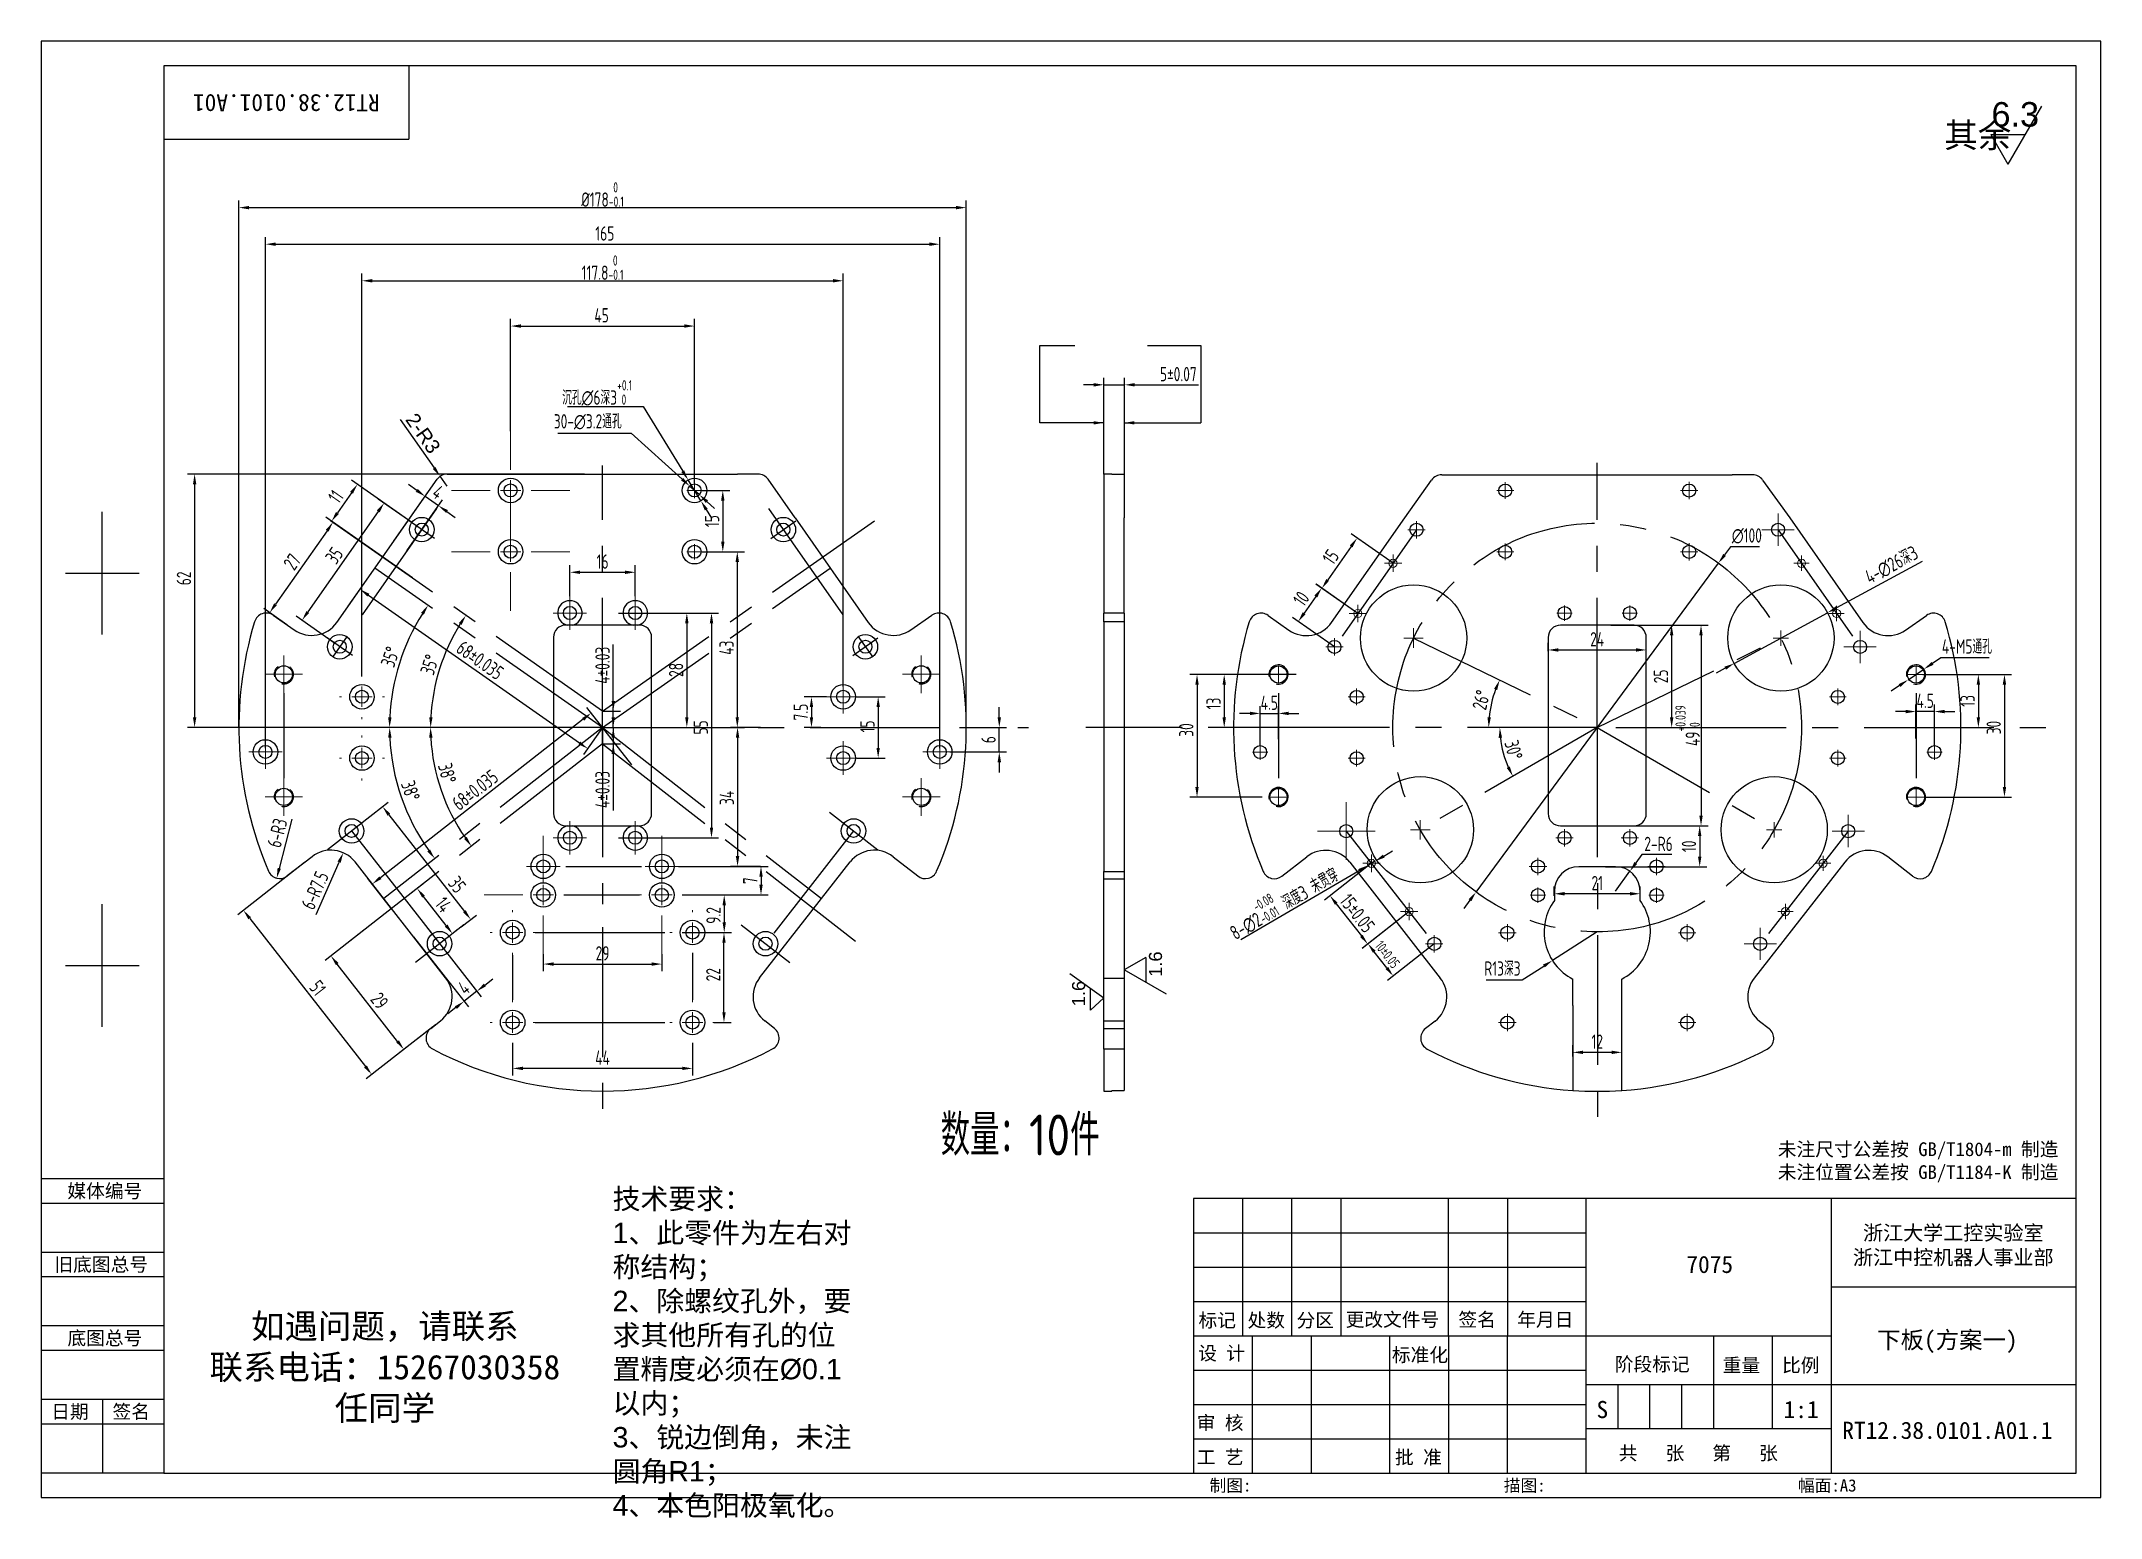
# Model space of a CAD drawing. Header units: millimetres. Extents: x 2655 to 4125, y 1630 to 1991.
# Drawn here: x 3621 to 4125, y 1630 to 1991 of the extents above; entities that cross this region are included whole.
import ezdxf

# ---------------------------------------------------------------- set-up
doc = ezdxf.new("R2010")
doc.units = ezdxf.units.MM
doc.linetypes.add('CENTER', pattern=[50.8, 31.75, -6.35, 6.35, -6.35])
doc.linetypes.add('HIDDEN', pattern=[9.525, 6.35, -3.175])
for name, color, linetype in [('3中心线层', 1, 'CENTER'), ('41', 3, 'Continuous'), ('7标注层', 4, 'Continuous'), ('NUM', 6, 'Continuous'), ('图框_外框线', 7, 'Continuous'), ('图框_标题栏文字', 73, 'Continuous')]:
    doc.layers.add(name, color=color, linetype=linetype)
doc.styles.add('PC_TEXTSTYLE', font='gbenor.shx', dxfattribs={"width": 0.8, "bigfont": 'gbcbig.shx'})
doc.styles.get("Standard").update_dxf_attribs({"font": 'arial.ttf'})
doc.styles.add('仿宋体', font='')
doc.styles.add('工程字', font='gbenor.shx', dxfattribs={"bigfont": 'gbcbig.shx'})
doc.styles.get('仿宋体').set_extended_font_data('FangSong_GB2312')
doc.dimstyles.new('GB-35', dxfattribs={"dimtxt": 3.5, "dimasz": 2.5, "dimexe": 1.75, "dimexo": 0, "dimgap": 0.875, "dimtad": 1, "dimdsep": 46, "dimtxsty": 'PC_TEXTSTYLE', "dimcen": -3.5, "dimadec": 0, "dimazin": 0, "dimtfac": 0.7, "dimtmove": 0, "dimatfit": 3, "dimfxl": 1, "dimtzin": 0, "dimarcsym": 0})

msp = doc.modelspace()

# ---------------------------------------------------------------- texts
at = {"color": 3, "lineweight": 25, "insert": (4098.316, 1975.944), "char_height": 6, "width": 3.82867, "attachment_point": 1}
msp.add_mtext('6.3', dxfattribs=at)
at = {"color": 3, "char_height": 3.2, "width": 4.46678, "attachment_point": 1, "rotation": 90}
for insert in [(3892.148, 1761.891), (3873.33, 1754.679)]:
    msp.add_mtext('1.6', dxfattribs=dict(at, insert=insert))
at = {"layer": '41', "color": 73, "lineweight": 25, "insert": (3681.078, 1975.781), "char_height": 4.2, "width": 60, "attachment_point": 5, "rotation": 180, "style": '仿宋体'}
msp.add_mtext('RT12.38.0101.A01', dxfattribs=at)
at = {"layer": '41', "lineweight": 25, "ltscale": 5.5, "insert": (4086.788, 1970.822), "char_height": 6, "width": 17.90369, "attachment_point": 1}
msp.add_mtext('其余', dxfattribs=at)
at = {"layer": '41', "lineweight": 25, "ltscale": 0.6375, "insert": (3760.899, 1710.075), "char_height": 5, "width": 60.35014, "attachment_point": 1}
msp.add_mtext('技术要求：\\P1、此零件为左右对称结构；\\P2、除螺纹孔外，要求其他所有孔的位置精度必须在%%C0.1以内；\\P3、锐边倒角，未注圆角R1；\\P4、本色阳极氧化。', dxfattribs=at)
at = {"layer": '41', "color": 73, "lineweight": 25, "width": 57.86919, "attachment_point": 5, "style": '仿宋体'}
for s, insert, char_height in [('浙江大学工控实验室\\P浙江中控机器人事业部', (4088.976, 1696.043), 3.6), ('7075', (4029.379, 1691.483), 4.2), ('{\\fSimSun|b0|i0|c134|p2;下板(方案一)}', (4087.528, 1672.487), 4.2), ('RT12.38.0101.A01.1', (4087.528, 1650.887), 4.2)]:
    msp.add_mtext(s, dxfattribs=dict(at, insert=insert, char_height=char_height))
at = {"layer": '41', "color": 73, "insert": (3705.176, 1666.06), "char_height": 6, "width": 96.44865, "attachment_point": 5, "style": '仿宋体'}
msp.add_mtext('{\\fSimSun|b0|i0|c134|p2;如遇问题，请联系\\P联系电话：15267030358\\P任同学}', dxfattribs=at)
at = {"layer": '41', "color": 73, "lineweight": 25, "char_height": 3, "width": 19.02088, "attachment_point": 4}
for s, insert in [('{\\fFangSong_GB2312|b0|i0|c134|p49;制图:}', (3906.984, 1637.269)), ('{\\fFangSong_GB2312|b0|i0|c134|p49;描图:}', (3978.984, 1637.269)), ('{\\fFangSong_GB2312|b0|i0|c134|p49;幅面:A3}', (4050.984, 1637.269))]:
    msp.add_mtext(s, dxfattribs=dict(at, insert=insert))
at = {"layer": 'NUM', "lineweight": 25, "ltscale": 11, "insert": (3841.185, 1728.183), "char_height": 10, "width": 68.78586, "attachment_point": 1, "style": '工程字'}
msp.add_mtext('数量：10件', dxfattribs=at)
at = {"layer": '图框_标题栏文字', "lineweight": 25, "style": '仿宋体'}
for s, height, p in [('媒体编号', 3.36, (3627.494, 1707.814)), ('旧底图总号', 3.36, (3624.315, 1689.814)), ('标记', 3.36, (3904.278, 1676.157)), ('处数', 3.36, (3916.278, 1676.157)), ('分区', 3.36, (3928.278, 1676.157)), ('更改文件号', 3.36, (3940.278, 1676.335)), ('签名', 3.36, (3967.878, 1676.338)), ('年月日', 3.36, (3982.278, 1676.338)), ('底图总号', 3.36, (3627.494, 1671.814)), ('设 计', 3.36, (3904.198, 1668.108)), ('标准化', 3.36, (3951.604, 1667.69)), ('阶段标记', 3.36, (4006.147, 1665.412)), ('重量', 3.36, (4032.547, 1665.172)), ('比例', 3.36, (4047.078, 1665.172)), ('S', 4.2, (4001.672, 1653.906)), ('日期', 3.36, (3623.536, 1653.814)), ('签名', 3.36, (3638.536, 1653.814)), ('审 核', 3.36, (3903.85, 1651.068)), ('1:1', 4.2, (4047.457, 1653.906)), ('工 艺', 3.36, (3903.85, 1642.668)), ('批 准', 3.36, (3952.36, 1642.668)), ('共   张   第   张', 3.36, (4007.136, 1643.667))]:
    msp.add_text(s, height=height, dxfattribs=at).set_placement(p)
at = {"layer": '图框_标题栏文字', "lineweight": 25, "insert": (4046.033, 1721.391), "char_height": 3.36, "width": 83.37624, "attachment_point": 1, "style": '仿宋体'}
msp.add_mtext('未注尺寸公差按 GB/T1804-m 制造\\P未注位置公差按 GB/T1184-K 制造', dxfattribs=at)

# ---------------------------------------------------------------- blocks, each defined once
blk = doc.blocks.new('SW_CENTERMARKSYMBOL_0')
at = {"color": 0, "linetype": 'Continuous', "lineweight": 0}
for p, q in [((-2.5, 0), (-3.95, 0)), ((0, 0), (-2.5, 0)), ((0, 2.5), (0, 3.95)), ((0, 0), (0, 2.5)), ((0, 0), (0, -2.5)), ((0, 0), (2.5, 0)), ((2.5, 0), (3.95, 0)), ((0, -2.5), (0, -3.95))]:
    blk.add_line(p, q, dxfattribs=at)
blk = doc.blocks.new('SW_CENTERMARKSYMBOL_1')
at = {"color": 0, "linetype": 'Continuous', "lineweight": 0}
for p, q in [((-2.5, 0), (-3.95, 0)), ((0, 0), (-2.5, 0)), ((0, 2.5), (0, 3.95)), ((0, 0), (0, 2.5)), ((0, 0), (0, -2.5)), ((0, 0), (2.5, 0)), ((2.5, 0), (3.95, 0)), ((0, -2.5), (0, -3.95))]:
    blk.add_line(p, q, dxfattribs=at)
blk = doc.blocks.new('SW_CENTERMARKSYMBOL_2')
at = {"color": 0, "linetype": 'Continuous', "lineweight": 0}
for p, q in [((-2.5, 0), (-3.95, 0)), ((0, 0), (-2.5, 0)), ((0, 2.5), (0, 3.95)), ((0, 0), (0, 2.5)), ((0, 0), (0, -2.5)), ((0, 0), (2.5, 0)), ((2.5, 0), (3.95, 0)), ((0, -2.5), (0, -3.95))]:
    blk.add_line(p, q, dxfattribs=at)
blk = doc.blocks.new('SW_CENTERMARKSYMBOL_3')
at = {"color": 0, "linetype": 'Continuous', "lineweight": 0}
for p, q in [((-2.5, 0), (-3.95, 0)), ((0, 0), (-2.5, 0)), ((0, 2.5), (0, 3.95)), ((0, 0), (0, 2.5)), ((0, 0), (0, -2.5)), ((0, 0), (2.5, 0)), ((2.5, 0), (3.95, 0)), ((0, -2.5), (0, -3.95))]:
    blk.add_line(p, q, dxfattribs=at)
blk = doc.blocks.new('SW_CENTERMARKSYMBOL_4')
at = {"color": 0, "linetype": 'Continuous', "lineweight": 0}
for p, q in [((0, 5), (0, 7.05)), ((-5, 0), (-7.05, 0)), ((0, 0), (-5, 0)), ((0, 0), (0, 5)), ((0, 0), (0, -5)), ((0, 0), (5, 0)), ((5, 0), (7.05, 0)), ((0, -5), (0, -7.05))]:
    blk.add_line(p, q, dxfattribs=at)
blk = doc.blocks.new('SW_CENTERMARKSYMBOL_5')
at = {"color": 0, "linetype": 'Continuous', "lineweight": 0}
for p, q in [((-1.25, 0), (-2.125, 0)), ((0, 0), (-1.25, 0)), ((0, 1.25), (0, 2.125)), ((0, 0), (0, 1.25)), ((0, 0), (0, -1.25)), ((0, 0), (1.25, 0)), ((1.25, 0), (2.125, 0)), ((0, -1.25), (0, -2.125))]:
    blk.add_line(p, q, dxfattribs=at)
blk = doc.blocks.new('SW_CENTERMARKSYMBOL_6')
at = {"color": 0, "linetype": 'Continuous', "lineweight": 0}
for p, q in [((-1.25, 0), (-2.125, 0)), ((0, 0), (-1.25, 0)), ((0, 1.25), (0, 2.125)), ((0, 0), (0, 1.25)), ((0, 0), (0, -1.25)), ((0, 0), (1.25, 0)), ((1.25, 0), (2.125, 0)), ((0, -1.25), (0, -2.125))]:
    blk.add_line(p, q, dxfattribs=at)
blk = doc.blocks.new('SW_CENTERMARKSYMBOL_7')
at = {"color": 0, "linetype": 'Continuous', "lineweight": 0}
for p, q in [((-1.25, 0), (-2.125, 0)), ((0, 0), (-1.25, 0)), ((0, 1.25), (0, 2.125)), ((0, 0), (0, 1.25)), ((0, 0), (0, -1.25)), ((0, 0), (1.25, 0)), ((1.25, 0), (2.125, 0)), ((0, -1.25), (0, -2.125))]:
    blk.add_line(p, q, dxfattribs=at)
blk = doc.blocks.new('SW_CENTERMARKSYMBOL_8')
at = {"color": 0, "linetype": 'Continuous', "lineweight": 0}
for p, q in [((-1.25, 0), (-2.05, 0)), ((0, 0), (-1.25, 0)), ((0, 1.25), (0, 2.05)), ((0, 0), (0, 1.25)), ((0, 0), (0, -1.25)), ((0, 0), (1.25, 0)), ((1.25, 0), (2.05, 0)), ((0, -1.25), (0, -2.05))]:
    blk.add_line(p, q, dxfattribs=at)
blk = doc.blocks.new('SW_CENTERMARKSYMBOL_9')
at = {"color": 0, "linetype": 'Continuous', "lineweight": 0}
for p, q in [((-1.25, 0), (-2.05, 0)), ((0, 0), (-1.25, 0)), ((0, 1.25), (0, 2.05)), ((0, 0), (0, 1.25)), ((0, 0), (0, -1.25)), ((0, 0), (1.25, 0)), ((1.25, 0), (2.05, 0)), ((0, -1.25), (0, -2.05))]:
    blk.add_line(p, q, dxfattribs=at)
blk = doc.blocks.new('SW_CENTERMARKSYMBOL_10')
at = {"color": 0, "linetype": 'Continuous', "lineweight": 0}
for p, q in [((-1.25, 0), (-2.125, 0)), ((0, 0), (-1.25, 0)), ((0, 1.25), (0, 2.125)), ((0, 0), (0, 1.25)), ((0, 0), (0, -1.25)), ((0, 0), (1.25, 0)), ((1.25, 0), (2.125, 0)), ((0, -1.25), (0, -2.125))]:
    blk.add_line(p, q, dxfattribs=at)
blk = doc.blocks.new('SW_CENTERMARKSYMBOL_11')
at = {"color": 0, "linetype": 'Continuous', "lineweight": 0}
for p, q in [((-1.25, 0), (-2.125, 0)), ((0, 0), (-1.25, 0)), ((0, 1.25), (0, 2.125)), ((0, 0), (0, 1.25)), ((0, 0), (0, -1.25)), ((0, 0), (1.25, 0)), ((1.25, 0), (2.125, 0)), ((0, -1.25), (0, -2.125))]:
    blk.add_line(p, q, dxfattribs=at)
blk = doc.blocks.new('SW_CENTERMARKSYMBOL_12')
at = {"color": 0, "linetype": 'Continuous', "lineweight": 0}
for p, q in [((-1.25, 0), (-1.875, 0)), ((0, 0), (-1.25, 0)), ((0, 1.25), (0, 1.875)), ((0, 0), (0, 1.25)), ((0, 0), (0, -1.25)), ((0, 0), (1.25, 0)), ((1.25, 0), (1.875, 0)), ((0, -1.25), (0, -1.875))]:
    blk.add_line(p, q, dxfattribs=at)
blk = doc.blocks.new('SW_CENTERMARKSYMBOL_13')
at = {"color": 0, "linetype": 'Continuous', "lineweight": 0}
for p, q in [((-1.25, 0), (-1.875, 0)), ((0, 0), (-1.25, 0)), ((0, 1.25), (0, 1.875)), ((0, 0), (0, 1.25)), ((0, 0), (0, -1.25)), ((0, 0), (1.25, 0)), ((1.25, 0), (1.875, 0)), ((0, -1.25), (0, -1.875))]:
    blk.add_line(p, q, dxfattribs=at)
blk = doc.blocks.new('SW_CENTERMARKSYMBOL_14')
at = {"color": 0, "linetype": 'Continuous', "lineweight": 0}
for p, q in [((-1.25, 0), (-2.125, 0)), ((0, 0), (-1.25, 0)), ((0, 1.25), (0, 2.125)), ((0, 0), (0, 1.25)), ((0, 0), (0, -1.25)), ((0, 0), (1.25, 0)), ((1.25, 0), (2.125, 0)), ((0, -1.25), (0, -2.125))]:
    blk.add_line(p, q, dxfattribs=at)
blk = doc.blocks.new('SW_CENTERMARKSYMBOL_15')
at = {"color": 0, "linetype": 'Continuous', "lineweight": 0}
for p, q in [((-1.25, 0), (-2.125, 0)), ((0, 0), (-1.25, 0)), ((0, 1.25), (0, 2.125)), ((0, 0), (0, 1.25)), ((0, 0), (0, -1.25)), ((0, 0), (1.25, 0)), ((1.25, 0), (2.125, 0)), ((0, -1.25), (0, -2.125))]:
    blk.add_line(p, q, dxfattribs=at)
blk = doc.blocks.new('SW_CENTERMARKSYMBOL_16')
at = {"color": 0, "linetype": 'Continuous', "lineweight": 0}
for p, q in [((-1.25, 0), (-2.125, 0)), ((0, 0), (-1.25, 0)), ((0, 1.25), (0, 2.125)), ((0, 0), (0, 1.25)), ((0, 0), (0, -1.25)), ((0, 0), (1.25, 0)), ((1.25, 0), (2.125, 0)), ((0, -1.25), (0, -2.125))]:
    blk.add_line(p, q, dxfattribs=at)
blk = doc.blocks.new('SW_CENTERMARKSYMBOL_17')
at = {"color": 0, "linetype": 'Continuous', "lineweight": 0}
for p, q in [((-1.25, 0), (-2.125, 0)), ((0, 0), (-1.25, 0)), ((0, 1.25), (0, 2.125)), ((0, 0), (0, 1.25)), ((0, 0), (0, -1.25)), ((0, 0), (1.25, 0)), ((1.25, 0), (2.125, 0)), ((0, -1.25), (0, -2.125))]:
    blk.add_line(p, q, dxfattribs=at)
blk = doc.blocks.new('SW_CENTERMARKSYMBOL_18')
at = {"color": 0, "linetype": 'Continuous', "lineweight": 0}
for p, q in [((-1.25, 0), (-1.875, 0)), ((0, 0), (-1.25, 0)), ((0, 1.25), (0, 1.875)), ((0, 0), (0, 1.25)), ((0, 0), (0, -1.25)), ((0, 0), (1.25, 0)), ((1.25, 0), (1.875, 0)), ((0, -1.25), (0, -1.875))]:
    blk.add_line(p, q, dxfattribs=at)
blk = doc.blocks.new('SW_CENTERMARKSYMBOL_19')
at = {"color": 0, "linetype": 'Continuous', "lineweight": 0}
for p, q in [((-1.25, 0), (-1.875, 0)), ((0, 0), (-1.25, 0)), ((0, 1.25), (0, 1.875)), ((0, 0), (0, 1.25)), ((0, 0), (0, -1.25)), ((0, 0), (1.25, 0)), ((1.25, 0), (1.875, 0)), ((0, -1.25), (0, -1.875))]:
    blk.add_line(p, q, dxfattribs=at)
blk = doc.blocks.new('SW_CENTERMARKSYMBOL_20')
at = {"color": 0, "linetype": 'Continuous', "lineweight": 0}
for p, q in [((-1.25, 0), (-2.375, 0)), ((0, 0), (-1.25, 0)), ((0, 1.25), (0, 2.375)), ((0, 0), (0, 1.25)), ((0, 0), (0, -1.25)), ((0, 0), (1.25, 0)), ((1.25, 0), (2.375, 0)), ((0, -1.25), (0, -2.375))]:
    blk.add_line(p, q, dxfattribs=at)
blk = doc.blocks.new('SW_CENTERMARKSYMBOL_21')
at = {"color": 0, "linetype": 'Continuous', "lineweight": 0}
for p, q in [((-1.25, 0), (-2.375, 0)), ((0, 0), (-1.25, 0)), ((0, 1.25), (0, 2.375)), ((0, 0), (0, 1.25)), ((0, 0), (0, -1.25)), ((0, 0), (1.25, 0)), ((1.25, 0), (2.375, 0)), ((0, -1.25), (0, -2.375))]:
    blk.add_line(p, q, dxfattribs=at)
blk = doc.blocks.new('SW_CENTERMARKSYMBOL_22')
at = {"color": 0, "linetype": 'Continuous', "lineweight": 0}
for p, q in [((-1.25, 0), (-1.875, 0)), ((0, 0), (-1.25, 0)), ((0, 1.25), (0, 1.875)), ((0, 0), (0, 1.25)), ((0, 0), (0, -1.25)), ((0, 0), (1.25, 0)), ((1.25, 0), (1.875, 0)), ((0, -1.25), (0, -1.875))]:
    blk.add_line(p, q, dxfattribs=at)
blk = doc.blocks.new('SW_CENTERMARKSYMBOL_23')
at = {"color": 0, "linetype": 'Continuous', "lineweight": 0}
for p, q in [((-1.25, 0), (-1.875, 0)), ((0, 0), (-1.25, 0)), ((0, 1.25), (0, 1.875)), ((0, 0), (0, 1.25)), ((0, 0), (0, -1.25)), ((0, 0), (1.25, 0)), ((1.25, 0), (1.875, 0)), ((0, -1.25), (0, -1.875))]:
    blk.add_line(p, q, dxfattribs=at)
blk = doc.blocks.new('SW_CENTERMARKSYMBOL_24')
at = {"color": 0, "linetype": 'Continuous', "lineweight": 0}
for p, q in [((-1.25, 0), (-1.875, 0)), ((0, 0), (-1.25, 0)), ((0, 1.25), (0, 1.875)), ((0, 0), (0, 1.25)), ((0, 0), (0, -1.25)), ((0, 0), (1.25, 0)), ((1.25, 0), (1.875, 0)), ((0, -1.25), (0, -1.875))]:
    blk.add_line(p, q, dxfattribs=at)
blk = doc.blocks.new('SW_CENTERMARKSYMBOL_25')
at = {"color": 0, "linetype": 'Continuous', "lineweight": 0}
for p, q in [((-1.25, 0), (-1.875, 0)), ((0, 0), (-1.25, 0)), ((0, 1.25), (0, 1.875)), ((0, 0), (0, 1.25)), ((0, 0), (0, -1.25)), ((0, 0), (1.25, 0)), ((1.25, 0), (1.875, 0)), ((0, -1.25), (0, -1.875))]:
    blk.add_line(p, q, dxfattribs=at)
blk = doc.blocks.new('SW_CENTERMARKSYMBOL_26')
at = {"color": 0, "linetype": 'Continuous', "lineweight": 0}
for p, q in [((-1.25, 0), (-2.05, 0)), ((0, 0), (-1.25, 0)), ((0, 1.25), (0, 2.05)), ((0, 0), (0, 1.25)), ((0, 0), (0, -1.25)), ((0, 0), (1.25, 0)), ((1.25, 0), (2.05, 0)), ((0, -1.25), (0, -2.05))]:
    blk.add_line(p, q, dxfattribs=at)
blk = doc.blocks.new('SW_CENTERMARKSYMBOL_27')
at = {"color": 0, "linetype": 'Continuous', "lineweight": 0}
for p, q in [((-1.25, 0), (-2.05, 0)), ((0, 0), (-1.25, 0)), ((0, 1.25), (0, 2.05)), ((0, 0), (0, 1.25)), ((0, 0), (0, -1.25)), ((0, 0), (1.25, 0)), ((1.25, 0), (2.05, 0)), ((0, -1.25), (0, -2.05))]:
    blk.add_line(p, q, dxfattribs=at)
blk = doc.blocks.new('SW_CENTERMARKSYMBOL_28')
at = {"color": 0, "linetype": 'Continuous', "lineweight": 0}
for p, q in [((-1.25, 0), (-2.05, 0)), ((0, 0), (-1.25, 0)), ((0, 1.25), (0, 2.05)), ((0, 0), (0, 1.25)), ((0, 0), (0, -1.25)), ((0, 0), (1.25, 0)), ((1.25, 0), (2.05, 0)), ((0, -1.25), (0, -2.05))]:
    blk.add_line(p, q, dxfattribs=at)
blk = doc.blocks.new('SW_CENTERMARKSYMBOL_29')
at = {"color": 0, "linetype": 'Continuous', "lineweight": 0}
for p, q in [((-1.25, 0), (-2.05, 0)), ((0, 0), (-1.25, 0)), ((0, 1.25), (0, 2.05)), ((0, 0), (0, 1.25)), ((0, 0), (0, -1.25)), ((0, 0), (1.25, 0)), ((1.25, 0), (2.05, 0)), ((0, -1.25), (0, -2.05))]:
    blk.add_line(p, q, dxfattribs=at)
blk = doc.blocks.new('SW_CENTERMARKSYMBOL_30')
at = {"color": 0, "linetype": 'Continuous', "lineweight": 0}
for p, q in [((-1.25, 0), (-2.125, 0)), ((0, 0), (-1.25, 0)), ((0, 1.25), (0, 2.125)), ((0, 0), (0, 1.25)), ((0, 0), (0, -1.25)), ((0, 0), (1.25, 0)), ((1.25, 0), (2.125, 0)), ((0, -1.25), (0, -2.125))]:
    blk.add_line(p, q, dxfattribs=at)
blk = doc.blocks.new('SW_CENTERMARKSYMBOL_31')
at = {"color": 0, "linetype": 'Continuous', "lineweight": 0}
for p, q in [((-1.25, 0), (-2.125, 0)), ((0, 0), (-1.25, 0)), ((0, 1.25), (0, 2.125)), ((0, 0), (0, 1.25)), ((0, 0), (0, -1.25)), ((0, 0), (1.25, 0)), ((1.25, 0), (2.125, 0)), ((0, -1.25), (0, -2.125))]:
    blk.add_line(p, q, dxfattribs=at)
blk = doc.blocks.new('SW_CENTERMARKSYMBOL_32')
at = {"color": 0, "linetype": 'Continuous', "lineweight": 0}
for p, q in [((-1.25, 0), (-2.125, 0)), ((0, 0), (-1.25, 0)), ((0, 1.25), (0, 2.125)), ((0, 0), (0, 1.25)), ((0, 0), (0, -1.25)), ((0, 0), (1.25, 0)), ((1.25, 0), (2.125, 0)), ((0, -1.25), (0, -2.125))]:
    blk.add_line(p, q, dxfattribs=at)
blk = doc.blocks.new('SW_CENTERMARKSYMBOL_33')
at = {"color": 0, "linetype": 'Continuous', "lineweight": 0}
for p, q in [((-1.25, 0), (-2.125, 0)), ((0, 0), (-1.25, 0)), ((0, 1.25), (0, 2.125)), ((0, 0), (0, 1.25)), ((0, 0), (0, -1.25)), ((0, 0), (1.25, 0)), ((1.25, 0), (2.125, 0)), ((0, -1.25), (0, -2.125))]:
    blk.add_line(p, q, dxfattribs=at)
blk = doc.blocks.new('SW_CENTERMARKSYMBOL_34')
at = {"color": 0, "linetype": 'Continuous', "lineweight": 0}
for p, q in [((-1.25, 0), (-2.05, 0)), ((0, 0), (-1.25, 0)), ((0, 1.25), (0, 2.05)), ((0, 0), (0, 1.25)), ((0, 0), (0, -1.25)), ((0, 0), (1.25, 0)), ((1.25, 0), (2.05, 0)), ((0, -1.25), (0, -2.05))]:
    blk.add_line(p, q, dxfattribs=at)
blk = doc.blocks.new('SW_CENTERMARKSYMBOL_35')
at = {"color": 0, "linetype": 'Continuous', "lineweight": 0}
for p, q in [((-1.25, 0), (-2.05, 0)), ((0, 0), (-1.25, 0)), ((0, 1.25), (0, 2.05)), ((0, 0), (0, 1.25)), ((0, 0), (0, -1.25)), ((0, 0), (1.25, 0)), ((1.25, 0), (2.05, 0)), ((0, -1.25), (0, -2.05))]:
    blk.add_line(p, q, dxfattribs=at)
blk = doc.blocks.new('SW_CENTERMARKSYMBOL_36')
at = {"color": 0, "linetype": 'Continuous', "lineweight": 0}
for p, q in [((-1.25, 0), (-2.125, 0)), ((0, 0), (-1.25, 0)), ((0, 1.25), (0, 2.125)), ((0, 0), (0, 1.25)), ((0, 0), (0, -1.25)), ((0, 0), (1.25, 0)), ((1.25, 0), (2.125, 0)), ((0, -1.25), (0, -2.125))]:
    blk.add_line(p, q, dxfattribs=at)
blk = doc.blocks.new('SW_CENTERMARKSYMBOL_37')
at = {"color": 0, "linetype": 'Continuous', "lineweight": 0}
for p, q in [((-1.25, 0), (-2.125, 0)), ((0, 0), (-1.25, 0)), ((0, 1.25), (0, 2.125)), ((0, 0), (0, 1.25)), ((0, 0), (0, -1.25)), ((0, 0), (1.25, 0)), ((1.25, 0), (2.125, 0)), ((0, -1.25), (0, -2.125))]:
    blk.add_line(p, q, dxfattribs=at)
blk = doc.blocks.new('SW_CENTERMARKSYMBOL_38')
at = {"color": 0, "linetype": 'Continuous', "lineweight": 0}
for p, q in [((-1.25, 0), (-1.875, 0)), ((0, 0), (-1.25, 0)), ((0, 1.25), (0, 1.875)), ((0, 0), (0, 1.25)), ((0, 0), (0, -1.25)), ((0, 0), (1.25, 0)), ((1.25, 0), (1.875, 0)), ((0, -1.25), (0, -1.875))]:
    blk.add_line(p, q, dxfattribs=at)
blk = doc.blocks.new('SW_CENTERMARKSYMBOL_39')
at = {"color": 0, "linetype": 'Continuous', "lineweight": 0}
for p, q in [((-1.25, 0), (-1.875, 0)), ((0, 0), (-1.25, 0)), ((0, 1.25), (0, 1.875)), ((0, 0), (0, 1.25)), ((0, 0), (0, -1.25)), ((0, 0), (1.25, 0)), ((1.25, 0), (1.875, 0)), ((0, -1.25), (0, -1.875))]:
    blk.add_line(p, q, dxfattribs=at)
blk = doc.blocks.new('SW_CENTERMARKSYMBOL_40')
at = {"color": 0, "linetype": 'Continuous', "lineweight": 0}
for p, q in [((-1.25, 0), (-2.125, 0)), ((0, 0), (-1.25, 0)), ((0, 1.25), (0, 2.125)), ((0, 0), (0, 1.25)), ((0, 0), (0, -1.25)), ((0, 0), (1.25, 0)), ((1.25, 0), (2.125, 0)), ((0, -1.25), (0, -2.125))]:
    blk.add_line(p, q, dxfattribs=at)
blk = doc.blocks.new('SW_CENTERMARKSYMBOL_41')
at = {"color": 0, "linetype": 'Continuous', "lineweight": 0}
for p, q in [((-1.25, 0), (-2.125, 0)), ((0, 0), (-1.25, 0)), ((0, 1.25), (0, 2.125)), ((0, 0), (0, 1.25)), ((0, 0), (0, -1.25)), ((0, 0), (1.25, 0)), ((1.25, 0), (2.125, 0)), ((0, -1.25), (0, -2.125))]:
    blk.add_line(p, q, dxfattribs=at)
blk = doc.blocks.new('SW_CENTERMARKSYMBOL_50')
at = {"color": 0, "linetype": 'Continuous', "lineweight": 0}
for p, q in [((-1.25, 0), (-1.875, 0)), ((0, 0), (-1.25, 0)), ((0, 1.25), (0, 1.875)), ((0, 0), (0, 1.25)), ((0, 0), (0, -1.25)), ((0, 0), (1.25, 0)), ((1.25, 0), (1.875, 0)), ((0, -1.25), (0, -1.875))]:
    blk.add_line(p, q, dxfattribs=at)
blk = doc.blocks.new('SW_CENTERMARKSYMBOL_51')
at = {"color": 0, "linetype": 'Continuous', "lineweight": 0}
for p, q in [((-1.25, 0), (-1.875, 0)), ((0, 0), (-1.25, 0)), ((0, 1.25), (0, 1.875)), ((0, 0), (0, 1.25)), ((0, 0), (0, -1.25)), ((0, 0), (1.25, 0)), ((1.25, 0), (1.875, 0)), ((0, -1.25), (0, -1.875))]:
    blk.add_line(p, q, dxfattribs=at)
blk = doc.blocks.new('SW_CENTERMARKSYMBOL_52')
at = {"color": 0, "linetype": 'Continuous', "lineweight": 0}
for p, q in [((0, 5), (0, 14.5)), ((-5, 0), (-14.5, 0)), ((0, 0), (-2.5, 0)), ((0, 0), (0, 2.5)), ((0, 0), (0, -2.5)), ((0, 0), (2.5, 0)), ((5, 0), (14.5, 0)), ((0, -5), (0, -14.5))]:
    blk.add_line(p, q, dxfattribs=at)
blk = doc.blocks.new('SW_CENTERMARKSYMBOL_53')
at = {"color": 0, "linetype": 'Continuous', "lineweight": 0}
for p, q in [((0, 5), (0, 14.5)), ((-5, 0), (-14.5, 0)), ((0, 0), (-2.5, 0)), ((0, 0), (0, 2.5)), ((0, 0), (0, -2.5)), ((0, 0), (2.5, 0)), ((5, 0), (14.5, 0)), ((0, -5), (0, -14.5))]:
    blk.add_line(p, q, dxfattribs=at)
blk = doc.blocks.new('SW_CENTERMARKSYMBOL_54')
at = {"color": 0, "linetype": 'Continuous', "lineweight": 0}
for p, q in [((0, 5), (0, 14.5)), ((-5, 0), (-14.5, 0)), ((0, 0), (-2.5, 0)), ((0, 0), (0, 2.5)), ((0, 0), (0, -2.5)), ((0, 0), (2.5, 0)), ((5, 0), (14.5, 0)), ((0, -5), (0, -14.5))]:
    blk.add_line(p, q, dxfattribs=at)
blk = doc.blocks.new('SW_CENTERMARKSYMBOL_55')
at = {"color": 0, "linetype": 'Continuous', "lineweight": 0}
for p, q in [((0, 5), (0, 14.5)), ((-5, 0), (-14.5, 0)), ((0, 0), (-2.5, 0)), ((0, 0), (0, 2.5)), ((0, 0), (0, -2.5)), ((0, 0), (2.5, 0)), ((5, 0), (14.5, 0)), ((0, -5), (0, -14.5))]:
    blk.add_line(p, q, dxfattribs=at)
blk = doc.blocks.new('SW_CENTERMARKSYMBOL_56')
at = {"color": 0, "linetype": 'Continuous', "lineweight": 0}
for p, q in [((-2.5, 0), (-4.1, 0)), ((0, 0), (-2.5, 0)), ((0, 2.5), (0, 4.1)), ((0, 0), (0, 2.5)), ((0, 0), (0, -2.5)), ((0, 0), (2.5, 0)), ((2.5, 0), (4.1, 0)), ((0, -2.5), (0, -4.1))]:
    blk.add_line(p, q, dxfattribs=at)
blk = doc.blocks.new('SW_CENTERMARKSYMBOL_57')
at = {"color": 0, "linetype": 'Continuous', "lineweight": 0}
for p, q in [((-2.5, 0), (-4.1, 0)), ((0, 0), (-2.5, 0)), ((0, 2.5), (0, 4.1)), ((0, 0), (0, 2.5)), ((0, 0), (0, -2.5)), ((0, 0), (2.5, 0)), ((2.5, 0), (4.1, 0)), ((0, -2.5), (0, -4.1))]:
    blk.add_line(p, q, dxfattribs=at)
blk = doc.blocks.new('SW_CENTERMARKSYMBOL_58')
at = {"color": 0, "linetype": 'Continuous', "lineweight": 0}
for p, q in [((-2.5, 0), (-4.1, 0)), ((0, 0), (-2.5, 0)), ((0, 2.5), (0, 4.1)), ((0, 0), (0, 2.5)), ((0, 0), (0, -2.5)), ((0, 0), (2.5, 0)), ((2.5, 0), (4.1, 0)), ((0, -2.5), (0, -4.1))]:
    blk.add_line(p, q, dxfattribs=at)
blk = doc.blocks.new('SW_CENTERMARKSYMBOL_59')
at = {"color": 0, "linetype": 'Continuous', "lineweight": 0}
for p, q in [((-2.5, 0), (-4.1, 0)), ((0, 0), (-2.5, 0)), ((0, 2.5), (0, 4.1)), ((0, 0), (0, 2.5)), ((0, 0), (0, -2.5)), ((0, 0), (2.5, 0)), ((2.5, 0), (4.1, 0)), ((0, -2.5), (0, -4.1))]:
    blk.add_line(p, q, dxfattribs=at)
blk = doc.blocks.new('SW_CENTERMARKSYMBOL_60')
at = {"color": 0, "linetype": 'Continuous', "lineweight": 0}
for p, q in [((-2.5, 0), (-4.1, 0)), ((0, 0), (-2.5, 0)), ((0, 2.5), (0, 4.1)), ((0, 0), (0, 2.5)), ((0, 0), (0, -2.5)), ((0, 0), (2.5, 0)), ((2.5, 0), (4.1, 0)), ((0, -2.5), (0, -4.1))]:
    blk.add_line(p, q, dxfattribs=at)
blk = doc.blocks.new('SW_CENTERMARKSYMBOL_61')
at = {"color": 0, "linetype": 'Continuous', "lineweight": 0}
for p, q in [((-2.5, 0), (-4.1, 0)), ((0, 0), (-2.5, 0)), ((0, 2.5), (0, 4.1)), ((0, 0), (0, 2.5)), ((0, 0), (0, -2.5)), ((0, 0), (2.5, 0)), ((2.5, 0), (4.1, 0)), ((0, -2.5), (0, -4.1))]:
    blk.add_line(p, q, dxfattribs=at)
blk = doc.blocks.new('SW_CENTERMARKSYMBOL_62')
at = {"color": 0, "linetype": 'Continuous', "lineweight": 0}
for p, q in [((-2.5, 0), (-4.1, 0)), ((0, 0), (-2.5, 0)), ((0, 2.5), (0, 4.1)), ((0, 0), (0, 2.5)), ((0, 0), (0, -2.5)), ((0, 0), (2.5, 0)), ((2.5, 0), (4.1, 0)), ((0, -2.5), (0, -4.1))]:
    blk.add_line(p, q, dxfattribs=at)
blk = doc.blocks.new('SW_CENTERMARKSYMBOL_63')
at = {"color": 0, "linetype": 'Continuous', "lineweight": 0}
for p, q in [((-2.5, 0), (-4.1, 0)), ((0, 0), (-2.5, 0)), ((0, 2.5), (0, 4.1)), ((0, 0), (0, 2.5)), ((0, 0), (0, -2.5)), ((0, 0), (2.5, 0)), ((2.5, 0), (4.1, 0)), ((0, -2.5), (0, -4.1))]:
    blk.add_line(p, q, dxfattribs=at)
blk = doc.blocks.new('SW_CENTERMARKSYMBOL_64')
at = {"color": 0, "linetype": 'Continuous', "lineweight": 0}
for p, q in [((-2.5, 0), (-4.1, 0)), ((0, 0), (-2.5, 0)), ((0, 2.5), (0, 4.1)), ((0, 0), (0, 2.5)), ((0, 0), (0, -2.5)), ((0, 0), (2.5, 0)), ((2.5, 0), (4.1, 0)), ((0, -2.5), (0, -4.1))]:
    blk.add_line(p, q, dxfattribs=at)
blk = doc.blocks.new('SW_CENTERMARKSYMBOL_65')
at = {"color": 0, "linetype": 'Continuous', "lineweight": 0}
for p, q in [((-2.5, 0), (-4.1, 0)), ((0, 0), (-2.5, 0)), ((0, 2.5), (0, 4.1)), ((0, 0), (0, 2.5)), ((0, 0), (0, -2.5)), ((0, 0), (2.5, 0)), ((2.5, 0), (4.1, 0)), ((0, -2.5), (0, -4.1))]:
    blk.add_line(p, q, dxfattribs=at)
blk = doc.blocks.new('SW_CENTERMARKSYMBOL_66')
at = {"color": 0, "linetype": 'Continuous', "lineweight": 0}
for p, q in [((0, 5), (0, 5.5)), ((-5, 0), (-5.5, 0)), ((0, 0), (-2.5, 0)), ((0, 0), (0, 2.5)), ((0, 0), (0, -2.5)), ((0, 0), (2.5, 0)), ((5, 0), (5.5, 0)), ((0, -5), (0, -5.5))]:
    blk.add_line(p, q, dxfattribs=at)
blk = doc.blocks.new('SW_CENTERMARKSYMBOL_67')
at = {"color": 0, "linetype": 'Continuous', "lineweight": 0}
for p, q in [((0, 5), (0, 5.5)), ((-5, 0), (-5.5, 0)), ((0, 0), (-2.5, 0)), ((0, 0), (0, 2.5)), ((0, 0), (0, -2.5)), ((0, 0), (2.5, 0)), ((5, 0), (5.5, 0)), ((0, -5), (0, -5.5))]:
    blk.add_line(p, q, dxfattribs=at)
blk = doc.blocks.new('SW_CENTERMARKSYMBOL_68')
at = {"color": 0, "linetype": 'Continuous', "lineweight": 0}
for p, q in [((0, 5), (0, 5.5)), ((-5, 0), (-5.5, 0)), ((0, 0), (-2.5, 0)), ((0, 0), (0, 2.5)), ((0, 0), (0, -2.5)), ((0, 0), (2.5, 0)), ((5, 0), (5.5, 0)), ((0, -5), (0, -5.5))]:
    blk.add_line(p, q, dxfattribs=at)
blk = doc.blocks.new('SW_CENTERMARKSYMBOL_69')
at = {"color": 0, "linetype": 'Continuous', "lineweight": 0}
for p, q in [((0, 5), (0, 5.5)), ((-5, 0), (-5.5, 0)), ((0, 0), (-2.5, 0)), ((0, 0), (0, 2.5)), ((0, 0), (0, -2.5)), ((0, 0), (2.5, 0)), ((5, 0), (5.5, 0)), ((0, -5), (0, -5.5))]:
    blk.add_line(p, q, dxfattribs=at)
blk = doc.blocks.new('SW_CENTERMARKSYMBOL_70')
at = {"color": 0, "linetype": 'Continuous', "lineweight": 0}
for p, q in [((0, 5), (0, 5.5)), ((-5, 0), (-5.5, 0)), ((0, 0), (-2.5, 0)), ((0, 0), (0, 2.5)), ((0, 0), (0, -2.5)), ((0, 0), (2.5, 0)), ((5, 0), (5.5, 0)), ((0, -5), (0, -5.5))]:
    blk.add_line(p, q, dxfattribs=at)
blk = doc.blocks.new('SW_CENTERMARKSYMBOL_71')
at = {"color": 0, "linetype": 'Continuous', "lineweight": 0}
for p, q in [((0, 5), (0, 5.5)), ((-5, 0), (-5.5, 0)), ((0, 0), (-2.5, 0)), ((0, 0), (0, 2.5)), ((0, 0), (0, -2.5)), ((0, 0), (2.5, 0)), ((5, 0), (5.5, 0)), ((0, -5), (0, -5.5))]:
    blk.add_line(p, q, dxfattribs=at)
blk = doc.blocks.new('SW_CENTERMARKSYMBOL_72')
at = {"color": 0, "linetype": 'Continuous', "lineweight": 0}
for p, q in [((-2.5, 0), (-4.6, 0)), ((0, 0), (-2.5, 0)), ((0, 2.5), (0, 4.6)), ((0, 0), (0, 2.5)), ((0, 0), (0, -2.5)), ((0, 0), (2.5, 0)), ((2.5, 0), (4.6, 0)), ((0, -2.5), (0, -4.6))]:
    blk.add_line(p, q, dxfattribs=at)
blk = doc.blocks.new('SW_CENTERMARKSYMBOL_73')
at = {"color": 0, "linetype": 'Continuous', "lineweight": 0}
for p, q in [((-2.5, 0), (-4.6, 0)), ((0, 0), (-2.5, 0)), ((0, 2.5), (0, 4.6)), ((0, 0), (0, 2.5)), ((0, 0), (0, -2.5)), ((0, 0), (2.5, 0)), ((2.5, 0), (4.6, 0)), ((0, -2.5), (0, -4.6))]:
    blk.add_line(p, q, dxfattribs=at)
blk = doc.blocks.new('SW_CENTERMARKSYMBOL_74')
at = {"color": 0, "linetype": 'Continuous', "lineweight": 0}
for p, q in [((-2.5, 0), (-4.6, 0)), ((0, 0), (-2.5, 0)), ((0, 2.5), (0, 4.6)), ((0, 0), (0, 2.5)), ((0, 0), (0, -2.5)), ((0, 0), (2.5, 0)), ((2.5, 0), (4.6, 0)), ((0, -2.5), (0, -4.6))]:
    blk.add_line(p, q, dxfattribs=at)
blk = doc.blocks.new('SW_CENTERMARKSYMBOL_75')
at = {"color": 0, "linetype": 'Continuous', "lineweight": 0}
for p, q in [((-2.5, 0), (-4.6, 0)), ((0, 0), (-2.5, 0)), ((0, 2.5), (0, 4.6)), ((0, 0), (0, 2.5)), ((0, 0), (0, -2.5)), ((0, 0), (2.5, 0)), ((2.5, 0), (4.6, 0)), ((0, -2.5), (0, -4.6))]:
    blk.add_line(p, q, dxfattribs=at)
blk = doc.blocks.new('*D306')
at = {"layer": '7标注层', "color": 0, "lineweight": -2, "transparency": 16777216}
for p, q in [((3669.45, 1822.92), (3669.45, 1951.87)), ((3847.45, 1822.92), (3847.45, 1951.87)), ((3671.95, 1950.12), (3844.95, 1950.12))]:
    blk.add_line(p, q, dxfattribs=at)
at = {"layer": '7标注层', "color": 0, "transparency": 16777216}
for points in [[(3671.95, 1950.54), (3671.95, 1949.7), (3669.45, 1950.12)], [(3844.95, 1950.54), (3844.95, 1949.7), (3847.45, 1950.12)]]:
    blk.add_solid(points, dxfattribs=at)
at = {"layer": 'Defpoints', "color": 0, "transparency": 16777216}
for p in [(3847.45, 1950.12), (3669.45, 1822.92), (3847.45, 1822.92)]:
    blk.add_point(p, dxfattribs=at)
at = {"layer": '7标注层', "color": 0, "lineweight": 25, "transparency": 16777216, "insert": (3758.45, 1953.34), "char_height": 3.5, "attachment_point": 5, "style": 'PC_TEXTSTYLE'}
blk.add_mtext('{%%c178}{}{\\H0.7143x;\\S 0^ -0.1;}', dxfattribs=at)
blk = doc.blocks.new('*D307')
at = {"layer": '7标注层', "color": 0, "lineweight": -2, "transparency": 16777216}
for p, q in [((3675.95, 1817.84), (3675.95, 1942.92)), ((3678.45, 1941.17), (3838.45, 1941.17)), ((3840.95, 1817.84), (3840.95, 1942.92))]:
    blk.add_line(p, q, dxfattribs=at)
at = {"layer": '7标注层', "color": 0, "transparency": 16777216}
for points in [[(3678.45, 1941.59), (3678.45, 1940.76), (3675.95, 1941.17)], [(3838.45, 1941.59), (3838.45, 1940.76), (3840.95, 1941.17)]]:
    blk.add_solid(points, dxfattribs=at)
at = {"layer": 'Defpoints', "color": 0, "transparency": 16777216}
for p in [(3840.95, 1941.17), (3675.95, 1817.84), (3840.95, 1817.84)]:
    blk.add_point(p, dxfattribs=at)
at = {"layer": '7标注层', "color": 0, "lineweight": 25, "transparency": 16777216, "insert": (3759, 1943.8), "char_height": 3.5, "attachment_point": 5, "style": 'PC_TEXTSTYLE'}
blk.add_mtext('165', dxfattribs=at)
blk = doc.blocks.new('*D340')
at = {"layer": '7标注层', "color": 0, "lineweight": -2, "transparency": 16777216}
for p, q in [((3699.58, 1835.42), (3699.58, 1933.97)), ((3702.08, 1932.22), (3814.83, 1932.22)), ((3817.33, 1832.92), (3817.33, 1933.97))]:
    blk.add_line(p, q, dxfattribs=at)
at = {"layer": '7标注层', "color": 0, "transparency": 16777216}
for points in [[(3702.08, 1932.64), (3702.08, 1931.81), (3699.58, 1932.22)], [(3814.83, 1932.64), (3814.83, 1931.81), (3817.33, 1932.22)]]:
    blk.add_solid(points, dxfattribs=at)
at = {"layer": 'Defpoints', "color": 0, "transparency": 16777216}
for p in [(3817.33, 1932.22), (3699.58, 1835.42), (3817.33, 1832.92)]:
    blk.add_point(p, dxfattribs=at)
at = {"layer": '7标注层', "color": 0, "lineweight": 25, "transparency": 16777216, "insert": (3758.45, 1935.44), "char_height": 3.5, "attachment_point": 5, "style": 'PC_TEXTSTYLE'}
blk.add_mtext('{117.8}{}{\\H0.7143x;\\S 0^ -0.1;}', dxfattribs=at)
blk = doc.blocks.new('*D341')
at = {"layer": '7标注层', "color": 0, "lineweight": -2, "transparency": 16777216}
for p, q in [((3735.95, 1895.42), (3735.95, 1922.89)), ((3738.45, 1921.14), (3778.45, 1921.14)), ((3780.95, 1882.8), (3780.95, 1922.89))]:
    blk.add_line(p, q, dxfattribs=at)
at = {"layer": '7标注层', "color": 0, "transparency": 16777216}
for points in [[(3738.45, 1921.56), (3738.45, 1920.73), (3735.95, 1921.14)], [(3778.45, 1921.56), (3778.45, 1920.73), (3780.95, 1921.14)]]:
    blk.add_solid(points, dxfattribs=at)
at = {"layer": 'Defpoints', "color": 0, "transparency": 16777216}
for p in [(3780.95, 1921.14), (3735.95, 1895.42), (3780.95, 1882.8)]:
    blk.add_point(p, dxfattribs=at)
at = {"layer": '7标注层', "color": 0, "lineweight": 25, "transparency": 16777216, "insert": (3758.21, 1923.77), "char_height": 3.5, "attachment_point": 5, "style": 'PC_TEXTSTYLE'}
blk.add_mtext('45', dxfattribs=at)
blk = doc.blocks.new('*D342')
at = {"layer": '7标注层', "color": 0, "lineweight": -2, "transparency": 16777216}
for p, q in [((3782.83, 1880.92), (3789.62, 1880.92)), ((3787.87, 1878.42), (3787.87, 1868.42)), ((3782.83, 1865.92), (3789.62, 1865.92))]:
    blk.add_line(p, q, dxfattribs=at)
at = {"layer": '7标注层', "color": 0, "transparency": 16777216}
for points in [[(3787.45, 1878.42), (3788.29, 1878.42), (3787.87, 1880.92)], [(3787.45, 1868.42), (3788.29, 1868.42), (3787.87, 1865.92)]]:
    blk.add_solid(points, dxfattribs=at)
at = {"layer": 'Defpoints', "color": 0, "transparency": 16777216}
for p in [(3782.83, 1880.92), (3782.83, 1865.92), (3787.87, 1865.92)]:
    blk.add_point(p, dxfattribs=at)
at = {"layer": '7标注层', "color": 0, "lineweight": 25, "transparency": 16777216, "insert": (3785.24, 1873.4), "char_height": 3.5, "attachment_point": 5, "rotation": 90, "style": 'PC_TEXTSTYLE'}
blk.add_mtext('15', dxfattribs=at)
blk = doc.blocks.new('*D343')
at = {"layer": '7标注层', "color": 0, "lineweight": -2, "transparency": 16777216}
for p, q in [((3750.45, 1855.02), (3750.45, 1862.64)), ((3752.95, 1860.89), (3763.95, 1860.89)), ((3766.45, 1855.02), (3766.45, 1862.64))]:
    blk.add_line(p, q, dxfattribs=at)
at = {"layer": '7标注层', "color": 0, "transparency": 16777216}
for points in [[(3752.95, 1861.3), (3752.95, 1860.47), (3750.45, 1860.89)], [(3763.95, 1861.3), (3763.95, 1860.47), (3766.45, 1860.89)]]:
    blk.add_solid(points, dxfattribs=at)
at = {"layer": 'Defpoints', "color": 0, "transparency": 16777216}
for p in [(3766.45, 1860.89), (3750.45, 1855.02), (3766.45, 1855.02)]:
    blk.add_point(p, dxfattribs=at)
at = {"layer": '7标注层', "color": 0, "lineweight": 25, "transparency": 16777216, "insert": (3758.45, 1863.51), "char_height": 3.5, "attachment_point": 5, "style": 'PC_TEXTSTYLE'}
blk.add_mtext('16', dxfattribs=at)
blk = doc.blocks.new('*D344')
at = {"layer": '7标注层', "color": 0, "lineweight": -2, "transparency": 16777216}
for p, q in [((3820.63, 1830.42), (3827.64, 1830.42)), ((3825.89, 1827.92), (3825.89, 1817.92)), ((3820.63, 1815.42), (3827.64, 1815.42))]:
    blk.add_line(p, q, dxfattribs=at)
at = {"layer": '7标注层', "color": 0, "transparency": 16777216}
for points in [[(3825.48, 1827.92), (3826.31, 1827.92), (3825.89, 1830.42)], [(3825.48, 1817.92), (3826.31, 1817.92), (3825.89, 1815.42)]]:
    blk.add_solid(points, dxfattribs=at)
at = {"layer": 'Defpoints', "color": 0, "transparency": 16777216}
for p in [(3820.63, 1830.42), (3820.63, 1815.42), (3825.89, 1815.42)]:
    blk.add_point(p, dxfattribs=at)
at = {"layer": '7标注层', "color": 0, "lineweight": 25, "transparency": 16777216, "insert": (3823.27, 1823.15), "char_height": 3.5, "attachment_point": 5, "rotation": 90, "style": 'PC_TEXTSTYLE'}
blk.add_mtext('15', dxfattribs=at)
blk = doc.blocks.new('*D345')
at = {"layer": '7标注层', "color": 0, "lineweight": -2, "transparency": 16777216}
for p, q in [((3855.53, 1825.42), (3855.53, 1827.92)), ((3845.8, 1822.92), (3857.28, 1822.92)), ((3855.53, 1816.92), (3855.53, 1822.92)), ((3843.45, 1816.92), (3857.28, 1816.92)), ((3855.53, 1814.42), (3855.53, 1811.92))]:
    blk.add_line(p, q, dxfattribs=at)
at = {"layer": '7标注层', "color": 0, "transparency": 16777216}
for points in [[(3855.11, 1825.42), (3855.95, 1825.42), (3855.53, 1822.92)], [(3855.11, 1814.42), (3855.95, 1814.42), (3855.53, 1816.92)]]:
    blk.add_solid(points, dxfattribs=at)
at = {"layer": 'Defpoints', "color": 0, "transparency": 16777216}
for p in [(3845.8, 1822.92), (3855.53, 1822.92), (3843.45, 1816.92)]:
    blk.add_point(p, dxfattribs=at)
at = {"layer": '7标注层', "color": 0, "lineweight": 25, "transparency": 16777216, "insert": (3852.9, 1819.92), "char_height": 3.5, "attachment_point": 5, "rotation": 90, "style": 'PC_TEXTSTYLE'}
blk.add_mtext('6', dxfattribs=at)
blk = doc.blocks.new('*D308')
at = {"layer": '7标注层', "color": 0, "lineweight": -2, "transparency": 16777216}
for p, q in [((3789.15, 1865.92), (3793.17, 1865.92)), ((3791.42, 1863.42), (3791.42, 1825.42)), ((3789.15, 1822.92), (3793.17, 1822.92))]:
    blk.add_line(p, q, dxfattribs=at)
at = {"layer": '7标注层', "color": 0, "transparency": 16777216}
for points in [[(3791, 1863.42), (3791.83, 1863.42), (3791.42, 1865.92)], [(3791, 1825.42), (3791.83, 1825.42), (3791.42, 1822.92)]]:
    blk.add_solid(points, dxfattribs=at)
at = {"layer": 'Defpoints', "color": 0, "transparency": 16777216}
for p in [(3789.15, 1865.92), (3789.15, 1822.92), (3791.42, 1822.92)]:
    blk.add_point(p, dxfattribs=at)
at = {"layer": '7标注层', "color": 0, "lineweight": 25, "transparency": 16777216, "insert": (3788.79, 1842.43), "char_height": 3.5, "attachment_point": 5, "rotation": 90, "style": 'PC_TEXTSTYLE'}
blk.add_mtext('43', dxfattribs=at)
blk = doc.blocks.new('*D346')
at = {"layer": '7标注层', "color": 0, "lineweight": -2, "transparency": 16777216}
for p, q in [((3770.55, 1850.92), (3780.82, 1850.92)), ((3779.07, 1848.42), (3779.07, 1825.42)), ((3770.45, 1822.92), (3780.82, 1822.92))]:
    blk.add_line(p, q, dxfattribs=at)
at = {"layer": '7标注层', "color": 0, "transparency": 16777216}
for points in [[(3778.65, 1848.42), (3779.48, 1848.42), (3779.07, 1850.92)], [(3778.65, 1825.42), (3779.48, 1825.42), (3779.07, 1822.92)]]:
    blk.add_solid(points, dxfattribs=at)
at = {"layer": 'Defpoints', "color": 0, "transparency": 16777216}
for p in [(3770.55, 1850.92), (3770.45, 1822.92), (3779.07, 1822.92)]:
    blk.add_point(p, dxfattribs=at)
at = {"layer": '7标注层', "color": 0, "lineweight": 25, "transparency": 16777216, "insert": (3776.44, 1836.99), "char_height": 3.5, "attachment_point": 5, "rotation": 90, "style": 'PC_TEXTSTYLE'}
blk.add_mtext('28', dxfattribs=at)
blk = doc.blocks.new('*D347')
at = {"layer": '7标注层', "color": 0, "lineweight": -2, "transparency": 16777216}
for p, q in [((3762.35, 1850.92), (3786.85, 1850.92)), ((3785.1, 1848.42), (3785.1, 1798.42)), ((3762.35, 1795.92), (3786.85, 1795.92))]:
    blk.add_line(p, q, dxfattribs=at)
at = {"layer": '7标注层', "color": 0, "transparency": 16777216}
for points in [[(3784.69, 1848.42), (3785.52, 1848.42), (3785.1, 1850.92)], [(3784.69, 1798.42), (3785.52, 1798.42), (3785.1, 1795.92)]]:
    blk.add_solid(points, dxfattribs=at)
at = {"layer": 'Defpoints', "color": 0, "transparency": 16777216}
for p in [(3762.35, 1850.92), (3762.35, 1795.92), (3785.1, 1795.92)]:
    blk.add_point(p, dxfattribs=at)
at = {"layer": '7标注层', "color": 0, "lineweight": 25, "transparency": 16777216, "insert": (3782.48, 1822.92), "char_height": 3.5, "attachment_point": 5, "rotation": 90, "style": 'PC_TEXTSTYLE'}
blk.add_mtext('55', dxfattribs=at)
blk = doc.blocks.new('*D309')
at = {"layer": '7标注层', "color": 0, "lineweight": -2, "transparency": 16777216}
blk.add_arc((3758.45, 1822.92), 52.12, 147.7485, 177.2515, dxfattribs=at)
at = {"layer": '7标注层', "color": 0, "transparency": 16777216}
for points in [[(3714.02, 1850.97), (3714.72, 1850.51), (3715.76, 1852.82)], [(3706.81, 1825.41), (3705.97, 1825.43), (3706.33, 1822.92)]]:
    blk.add_solid(points, dxfattribs=at)
at = {"layer": 'Defpoints', "color": 0, "transparency": 16777216}
for p in [(3702.75, 1861.93), (3707.41, 1833.46), (3658.34, 1822.92), (3758.45, 1822.92), (3758.45, 1822.92)]:
    blk.add_point(p, dxfattribs=at)
at = {"layer": '7标注层', "color": 0, "lineweight": 25, "transparency": 16777216, "insert": (3706.5, 1840.19), "char_height": 3.5, "attachment_point": 5, "rotation": 71.6151, "style": 'PC_TEXTSTYLE'}
blk.add_mtext('35°', dxfattribs=at)
blk = doc.blocks.new('*D310')
at = {"layer": '7标注层', "color": 0, "lineweight": -2, "transparency": 16777216}
blk.add_arc((3764.16, 1822.92), 47.8, 147.9972, 177.0028, dxfattribs=at)
at = {"layer": '7标注层', "color": 0, "transparency": 16777216}
for points in [[(3723.28, 1848.48), (3723.98, 1848.02), (3725.01, 1850.34)], [(3716.85, 1825.41), (3716.02, 1825.43), (3716.37, 1822.92)]]:
    blk.add_solid(points, dxfattribs=at)
at = {"layer": 'Defpoints', "color": 0, "transparency": 16777216}
for p in [(3691.48, 1873.82), (3717.35, 1832.59), (3758.45, 1826.92), (3658.34, 1822.92), (3758.45, 1822.92)]:
    blk.add_point(p, dxfattribs=at)
at = {"layer": '7标注层', "color": 0, "lineweight": 25, "transparency": 16777216, "insert": (3716.14, 1838.29), "char_height": 3.5, "attachment_point": 5, "rotation": 72.2583, "style": 'PC_TEXTSTYLE'}
blk.add_mtext('35°', dxfattribs=at)
blk = doc.blocks.new('*D282')
at = {"layer": '7标注层', "color": 0, "lineweight": -2, "transparency": 16777216}
for p, q in [((3707.31, 1868.44), (3716.04, 1880.91)), ((3712.99, 1880.91), (3710.94, 1882.35)), ((3710.59, 1866.15), (3719.32, 1878.62)), ((3715.04, 1879.48), (3718.32, 1877.19)), ((3720.36, 1875.75), (3722.41, 1874.32))]:
    blk.add_line(p, q, dxfattribs=at)
at = {"layer": '7标注层', "color": 0, "transparency": 16777216}
for points in [[(3713.23, 1881.26), (3712.75, 1880.57), (3715.04, 1879.48)], [(3720.6, 1876.09), (3720.13, 1875.41), (3718.32, 1877.19)]]:
    blk.add_solid(points, dxfattribs=at)
at = {"layer": 'Defpoints', "color": 0, "transparency": 16777216}
for p in [(3718.32, 1877.19), (3707.31, 1868.44), (3710.59, 1866.15)]:
    blk.add_point(p, dxfattribs=at)
at = {"layer": '7标注层', "color": 0, "lineweight": 25, "transparency": 16777216, "insert": (3718.18, 1880.48), "char_height": 3.5, "attachment_point": 5, "rotation": 325, "style": 'PC_TEXTSTYLE'}
blk.add_mtext('4', dxfattribs=at)
blk = doc.blocks.new('*D311')
at = {"layer": '7标注层', "color": 0, "lineweight": -2, "transparency": 16777216}
for p, q in [((3697.02, 1880.35), (3693.56, 1875.41)), ((3711.77, 1873.07), (3697.02, 1883.4)), ((3705.38, 1864.08), (3690.7, 1874.37))]:
    blk.add_line(p, q, dxfattribs=at)
at = {"layer": '7标注层', "color": 0, "transparency": 16777216}
for points in [[(3696.68, 1880.59), (3697.36, 1880.11), (3698.45, 1882.39)], [(3693.22, 1875.65), (3693.9, 1875.17), (3692.13, 1873.36)]]:
    blk.add_solid(points, dxfattribs=at)
at = {"layer": 'Defpoints', "color": 0, "transparency": 16777216}
for p in [(3692.13, 1873.36), (3711.77, 1873.07), (3705.38, 1864.08)]:
    blk.add_point(p, dxfattribs=at)
at = {"layer": '7标注层', "color": 0, "lineweight": 25, "transparency": 16777216, "insert": (3693.14, 1879.38), "char_height": 3.5, "attachment_point": 5, "rotation": 55, "style": 'PC_TEXTSTYLE'}
blk.add_mtext('{11}{}{}', dxfattribs=at)
blk = doc.blocks.new('*D283')
at = {"layer": '7标注层', "color": 0, "lineweight": -2, "transparency": 16777216}
for p, q in [((3691.04, 1871.07), (3678.43, 1853.05)), ((3711.91, 1859.51), (3691.04, 1874.12)), ((3681.2, 1848.05), (3675.56, 1852))]:
    blk.add_line(p, q, dxfattribs=at)
at = {"layer": '7标注层', "color": 0, "transparency": 16777216}
for points in [[(3690.7, 1871.31), (3691.39, 1870.83), (3692.48, 1873.12)], [(3678.08, 1853.29), (3678.77, 1852.81), (3676.99, 1851)]]:
    blk.add_solid(points, dxfattribs=at)
at = {"layer": 'Defpoints', "color": 0, "transparency": 16777216}
for p in [(3711.91, 1859.51), (3676.99, 1851), (3681.2, 1848.05)]:
    blk.add_point(p, dxfattribs=at)
at = {"layer": '7标注层', "color": 0, "lineweight": 25, "transparency": 16777216, "insert": (3682.5, 1863.45), "char_height": 3.5, "attachment_point": 5, "rotation": 55, "style": 'PC_TEXTSTYLE'}
blk.add_mtext('27', dxfattribs=at)
blk = doc.blocks.new('*D312')
at = {"layer": '7标注层', "color": 0, "lineweight": -2, "transparency": 16777216}
for p, q in [((3703.56, 1875.77), (3686.33, 1851.17)), ((3710.95, 1873.64), (3703.56, 1878.82)), ((3692.83, 1843.57), (3683.47, 1850.13))]:
    blk.add_line(p, q, dxfattribs=at)
at = {"layer": '7标注层', "color": 0, "transparency": 16777216}
for points in [[(3703.21, 1876.01), (3703.9, 1875.53), (3704.99, 1877.82)], [(3685.99, 1851.41), (3686.67, 1850.93), (3684.9, 1849.12)]]:
    blk.add_solid(points, dxfattribs=at)
at = {"layer": 'Defpoints', "color": 0, "transparency": 16777216}
for p in [(3710.95, 1873.64), (3684.9, 1849.12), (3692.83, 1843.57)]:
    blk.add_point(p, dxfattribs=at)
at = {"layer": '7标注层', "color": 0, "lineweight": 25, "transparency": 16777216, "insert": (3692.79, 1864.98), "char_height": 3.5, "attachment_point": 5, "rotation": 55, "style": 'PC_TEXTSTYLE'}
blk.add_mtext('{35}{}{}', dxfattribs=at)
blk = doc.blocks.new('*D284')
at = {"layer": '7标注层', "color": 0, "lineweight": -2, "transparency": 16777216}
for p, q in [((3753.99, 1884.92), (3656.87, 1884.92)), ((3658.62, 1882.42), (3658.62, 1825.42)), ((3753.99, 1822.92), (3656.87, 1822.92))]:
    blk.add_line(p, q, dxfattribs=at)
at = {"layer": '7标注层', "color": 0, "transparency": 16777216}
for points in [[(3658.21, 1882.42), (3659.04, 1882.42), (3658.62, 1884.92)], [(3658.21, 1825.42), (3659.04, 1825.42), (3658.62, 1822.92)]]:
    blk.add_solid(points, dxfattribs=at)
at = {"layer": 'Defpoints', "color": 0, "transparency": 16777216}
for p in [(3753.99, 1884.92), (3658.62, 1822.92), (3753.99, 1822.92)]:
    blk.add_point(p, dxfattribs=at)
at = {"layer": '7标注层', "color": 0, "lineweight": 25, "transparency": 16777216, "insert": (3656, 1859.4), "char_height": 3.5, "attachment_point": 5, "rotation": 90, "style": 'PC_TEXTSTYLE'}
blk.add_mtext('62', dxfattribs=at)
blk = doc.blocks.new('*D285')
at = {"layer": '7标注层', "color": 0, "lineweight": -2, "transparency": 16777216}
for p, q in [((3696.23, 1852.61), (3700.11, 1858.16)), ((3701.15, 1855.29), (3752.78, 1819.14)), ((3758.45, 1822.88), (3753.82, 1816.27))]:
    blk.add_line(p, q, dxfattribs=at)
at = {"layer": '7标注层', "color": 0, "transparency": 16777216}
for points in [[(3701.39, 1855.63), (3700.91, 1854.95), (3699.11, 1856.72)], [(3753.02, 1819.48), (3752.54, 1818.8), (3754.83, 1817.71)]]:
    blk.add_solid(points, dxfattribs=at)
at = {"layer": 'Defpoints', "color": 0, "transparency": 16777216}
for p in [(3696.23, 1852.61), (3758.45, 1822.88), (3754.83, 1817.71)]:
    blk.add_point(p, dxfattribs=at)
at = {"layer": '7标注层', "color": 0, "lineweight": 25, "transparency": 16777216, "insert": (3728.47, 1839.37), "char_height": 3.5, "attachment_point": 5, "rotation": 325, "style": 'PC_TEXTSTYLE'}
blk.add_mtext('{68}{}{}{%%p0.035}', dxfattribs=at)
blk = doc.blocks.new('*D286')
at = {"layer": '7标注层', "color": 0, "lineweight": -2, "transparency": 16777216}
for p, q in [((3761.07, 1829.42), (3761.07, 1843.25)), ((3758.45, 1826.92), (3762.82, 1826.92)), ((3761.07, 1822.92), (3761.07, 1826.92)), ((3759.88, 1822.92), (3762.82, 1822.92)), ((3761.07, 1820.42), (3761.07, 1817.92))]:
    blk.add_line(p, q, dxfattribs=at)
at = {"layer": '7标注层', "color": 0, "transparency": 16777216}
for points in [[(3760.65, 1829.42), (3761.48, 1829.42), (3761.07, 1826.92)], [(3760.65, 1820.42), (3761.48, 1820.42), (3761.07, 1822.92)]]:
    blk.add_solid(points, dxfattribs=at)
at = {"layer": 'Defpoints', "color": 0, "transparency": 16777216}
for p in [(3758.45, 1826.92), (3759.88, 1822.92), (3761.07, 1822.92)]:
    blk.add_point(p, dxfattribs=at)
at = {"layer": '7标注层', "color": 0, "lineweight": 25, "transparency": 16777216, "insert": (3758.44, 1838.13), "char_height": 3.5, "attachment_point": 5, "rotation": 90, "style": 'PC_TEXTSTYLE'}
blk.add_mtext('{4}{}{}{%%p0.03}', dxfattribs=at)
blk = doc.blocks.new('*D287')
at = {"layer": '7标注层', "color": 0, "lineweight": -2, "transparency": 16777216}
for p, q in [((3761.07, 1825.42), (3761.07, 1827.92)), ((3759.88, 1822.92), (3762.82, 1822.92)), ((3761.07, 1822.92), (3761.07, 1818.92)), ((3758.45, 1818.92), (3762.82, 1818.92)), ((3761.07, 1816.42), (3761.07, 1802.59))]:
    blk.add_line(p, q, dxfattribs=at)
at = {"layer": '7标注层', "color": 0, "transparency": 16777216}
for points in [[(3760.65, 1825.42), (3761.48, 1825.42), (3761.07, 1822.92)], [(3760.65, 1816.42), (3761.48, 1816.42), (3761.07, 1818.92)]]:
    blk.add_solid(points, dxfattribs=at)
at = {"layer": 'Defpoints', "color": 0, "transparency": 16777216}
for p in [(3759.88, 1822.92), (3761.07, 1822.92), (3758.45, 1818.92)]:
    blk.add_point(p, dxfattribs=at)
at = {"layer": '7标注层', "color": 0, "lineweight": 25, "transparency": 16777216, "insert": (3758.44, 1807.72), "char_height": 3.5, "attachment_point": 5, "rotation": 90, "style": 'PC_TEXTSTYLE'}
blk.add_mtext('{4}{}{}{%%p0.03}', dxfattribs=at)
blk = doc.blocks.new('*D313')
at = {"layer": '7标注层', "color": 0, "lineweight": -2, "transparency": 16777216}
for p, q in [((3813.23, 1830.42), (3807.82, 1830.42)), ((3809.57, 1827.92), (3809.57, 1825.42)), ((3811.9, 1822.92), (3807.82, 1822.92))]:
    blk.add_line(p, q, dxfattribs=at)
at = {"layer": '7标注层', "color": 0, "transparency": 16777216}
for points in [[(3809.15, 1827.92), (3809.99, 1827.92), (3809.57, 1830.42)], [(3809.15, 1825.42), (3809.99, 1825.42), (3809.57, 1822.92)]]:
    blk.add_solid(points, dxfattribs=at)
at = {"layer": 'Defpoints', "color": 0, "transparency": 16777216}
for p in [(3813.23, 1830.42), (3809.57, 1822.92), (3811.9, 1822.92)]:
    blk.add_point(p, dxfattribs=at)
at = {"layer": '7标注层', "color": 0, "lineweight": 25, "transparency": 16777216, "insert": (3806.95, 1826.67), "char_height": 3.5, "attachment_point": 5, "rotation": 90, "style": 'PC_TEXTSTYLE'}
blk.add_mtext('7.5', dxfattribs=at)
blk = doc.blocks.new('*D288')
at = {"layer": '7标注层', "color": 0, "lineweight": -2, "transparency": 16777216}
blk.add_arc((3758.5, 1822.92), 52.17, 182.7461, 215.2539, dxfattribs=at)
at = {"layer": '7标注层', "color": 0, "transparency": 16777216}
for points in [[(3705.98, 1820.41), (3706.81, 1820.43), (3706.34, 1822.92)], [(3716.24, 1793.06), (3715.57, 1792.56), (3717.39, 1790.81)]]:
    blk.add_solid(points, dxfattribs=at)
at = {"layer": 'Defpoints', "color": 0, "transparency": 16777216}
for p in [(3647.8, 1822.92), (3753.99, 1822.92), (3758.45, 1822.88), (3711.35, 1800.6), (3704.88, 1781.03)]:
    blk.add_point(p, dxfattribs=at)
at = {"layer": '7标注层', "color": 0, "lineweight": 25, "transparency": 16777216, "insert": (3711.46, 1807.4), "char_height": 3.5, "attachment_point": 5, "rotation": 288.2632, "style": 'PC_TEXTSTYLE'}
blk.add_mtext('38°', dxfattribs=at)
blk = doc.blocks.new('*D289')
at = {"layer": '7标注层', "color": 0, "lineweight": -2, "transparency": 16777216}
blk.add_arc((3763.57, 1822.92), 47.21, 183.0346, 214.9654, dxfattribs=at)
at = {"layer": '7标注层', "color": 0, "transparency": 16777216}
for points in [[(3716.01, 1820.41), (3716.84, 1820.43), (3716.36, 1822.92)], [(3725.22, 1796.12), (3724.55, 1795.62), (3726.37, 1793.86)]]:
    blk.add_solid(points, dxfattribs=at)
at = {"layer": 'Defpoints', "color": 0, "transparency": 16777216}
for p in [(3647.8, 1822.92), (3753.99, 1822.92), (3758.45, 1818.92), (3720.9, 1802.72), (3696.59, 1770.59)]:
    blk.add_point(p, dxfattribs=at)
at = {"layer": '7标注层', "color": 0, "lineweight": 25, "transparency": 16777216, "insert": (3720.42, 1811.7), "char_height": 3.5, "attachment_point": 5, "rotation": 284.5839, "style": 'PC_TEXTSTYLE'}
blk.add_mtext('38°', dxfattribs=at)
blk = doc.blocks.new('*D290')
at = {"layer": '7标注层', "color": 0, "lineweight": -2, "transparency": 16777216}
for p, q in [((3753.69, 1824.91), (3704.07, 1786.14)), ((3765.58, 1813.75), (3754.58, 1827.83)), ((3706.81, 1778.57), (3701.02, 1785.98))]:
    blk.add_line(p, q, dxfattribs=at)
at = {"layer": '7标注层', "color": 0, "transparency": 16777216}
for points in [[(3753.43, 1825.24), (3753.95, 1824.59), (3755.66, 1826.45)], [(3703.81, 1786.47), (3704.32, 1785.81), (3702.1, 1784.6)]]:
    blk.add_solid(points, dxfattribs=at)
at = {"layer": 'Defpoints', "color": 0, "transparency": 16777216}
for p in [(3765.58, 1813.75), (3702.1, 1784.6), (3706.81, 1778.57)]:
    blk.add_point(p, dxfattribs=at)
at = {"layer": '7标注层', "color": 0, "lineweight": 25, "transparency": 16777216, "insert": (3727.26, 1807.6), "char_height": 3.5, "attachment_point": 5, "rotation": 38, "style": 'PC_TEXTSTYLE'}
blk.add_mtext('{68}{}{}{%%p0.035}', dxfattribs=at)
blk = doc.blocks.new('*D314')
at = {"layer": '7标注层', "color": 0, "lineweight": -2, "transparency": 16777216}
for p, q in [((3747.47, 1894.97), (3765.42, 1894.97)), ((3765.42, 1894.97), (3777.91, 1883.67)), ((3782.14, 1879.85), (3779.76, 1882)), ((3783.99, 1878.17), (3785.85, 1876.5))]:
    blk.add_line(p, q, dxfattribs=at)
at = {"layer": '7标注层', "color": 0, "transparency": 16777216}
for points in [[(3778.19, 1883.98), (3777.63, 1883.36), (3779.76, 1882)], [(3784.27, 1878.48), (3783.71, 1877.86), (3782.14, 1879.85)]]:
    blk.add_solid(points, dxfattribs=at)
at = {"layer": 'Defpoints', "color": 0, "transparency": 16777216}
for p in [(3779.76, 1882), (3782.14, 1879.85)]:
    blk.add_point(p, dxfattribs=at)
at = {"layer": '7标注层', "color": 0, "lineweight": 25, "transparency": 16777216, "insert": (3754.82, 1897.71), "char_height": 3.5, "attachment_point": 5, "style": 'PC_TEXTSTYLE'}
blk.add_mtext('{30-∅3.2通孔}{}{}', dxfattribs=at)
blk = doc.blocks.new('*D315')
at = {"layer": '7标注层', "color": 0, "lineweight": -2, "transparency": 16777216}
for p, q in [((3749.87, 1901.43), (3768.39, 1901.43)), ((3768.39, 1901.43), (3778.08, 1885.61)), ((3782.52, 1878.36), (3779.38, 1883.48)), ((3783.82, 1876.23), (3785.13, 1874.1))]:
    blk.add_line(p, q, dxfattribs=at)
at = {"layer": '7标注层', "color": 0, "transparency": 16777216}
for points in [[(3778.43, 1885.83), (3777.72, 1885.4), (3779.38, 1883.48)], [(3784.18, 1876.45), (3783.47, 1876.02), (3782.52, 1878.36)]]:
    blk.add_solid(points, dxfattribs=at)
at = {"layer": 'Defpoints', "color": 0, "transparency": 16777216}
for p in [(3779.38, 1883.48), (3782.52, 1878.36)]:
    blk.add_point(p, dxfattribs=at)
at = {"layer": '7标注层', "color": 0, "lineweight": 25, "transparency": 16777216, "insert": (3757.12, 1904.78), "char_height": 3.5, "attachment_point": 5, "style": 'PC_TEXTSTYLE'}
blk.add_mtext('{沉孔∅6深3}{}{\\H0.7143x;\\S+0.1^  0;}', dxfattribs=at)
blk = doc.blocks.new('*D316')
at = {"layer": '7标注层', "color": 0, "lineweight": -2, "transparency": 16777216}
for p, q in [((3743.95, 1767.42), (3743.95, 1763.26)), ((3746.45, 1765.01), (3770.45, 1765.01)), ((3772.95, 1767.42), (3772.95, 1763.26))]:
    blk.add_line(p, q, dxfattribs=at)
at = {"layer": '7标注层', "color": 0, "transparency": 16777216}
for points in [[(3746.45, 1765.43), (3746.45, 1764.6), (3743.95, 1765.01)], [(3770.45, 1765.43), (3770.45, 1764.6), (3772.95, 1765.01)]]:
    blk.add_solid(points, dxfattribs=at)
at = {"layer": 'Defpoints', "color": 0, "transparency": 16777216}
for p in [(3743.95, 1767.42), (3772.95, 1767.42), (3772.95, 1765.01)]:
    blk.add_point(p, dxfattribs=at)
at = {"layer": '7标注层', "color": 0, "lineweight": 25, "transparency": 16777216, "insert": (3758.45, 1767.64), "char_height": 3.5, "attachment_point": 5, "style": 'PC_TEXTSTYLE'}
blk.add_mtext('29', dxfattribs=at)
blk = doc.blocks.new('*D291')
at = {"layer": '7标注层', "color": 0, "lineweight": -2, "transparency": 16777216}
for p, q in [((3736.45, 1745.72), (3736.45, 1737.73)), ((3780.45, 1745.72), (3780.45, 1737.73)), ((3777.95, 1739.48), (3738.95, 1739.48))]:
    blk.add_line(p, q, dxfattribs=at)
at = {"layer": '7标注层', "color": 0, "transparency": 16777216}
for points in [[(3738.95, 1739.9), (3738.95, 1739.07), (3736.45, 1739.48)], [(3777.95, 1739.9), (3777.95, 1739.07), (3780.45, 1739.48)]]:
    blk.add_solid(points, dxfattribs=at)
at = {"layer": 'Defpoints', "color": 0, "transparency": 16777216}
for p in [(3736.45, 1745.72), (3780.45, 1745.72), (3736.45, 1739.48)]:
    blk.add_point(p, dxfattribs=at)
at = {"layer": '7标注层', "color": 0, "lineweight": 25, "transparency": 16777216, "insert": (3758.45, 1742.11), "char_height": 3.5, "attachment_point": 5, "style": 'PC_TEXTSTYLE'}
blk.add_mtext('44', dxfattribs=at)
blk = doc.blocks.new('*D317')
at = {"layer": '7标注层', "color": 0, "lineweight": -2, "transparency": 16777216}
for p, q in [((3777.05, 1788.92), (3798.97, 1788.92)), ((3797.22, 1786.42), (3797.22, 1784.42)), ((3787.45, 1781.92), (3798.97, 1781.92))]:
    blk.add_line(p, q, dxfattribs=at)
at = {"layer": '7标注层', "color": 0, "transparency": 16777216}
for points in [[(3796.81, 1786.42), (3797.64, 1786.42), (3797.22, 1788.92)], [(3796.81, 1784.42), (3797.64, 1784.42), (3797.22, 1781.92)]]:
    blk.add_solid(points, dxfattribs=at)
at = {"layer": 'Defpoints', "color": 0, "transparency": 16777216}
for p in [(3777.05, 1788.92), (3787.45, 1781.92), (3797.22, 1781.92)]:
    blk.add_point(p, dxfattribs=at)
at = {"layer": '7标注层', "color": 0, "lineweight": 25, "transparency": 16777216, "insert": (3794.6, 1785.42), "char_height": 3.5, "attachment_point": 5, "rotation": 90, "style": 'PC_TEXTSTYLE'}
blk.add_mtext('7', dxfattribs=at)
blk = doc.blocks.new('*D318')
at = {"layer": '7标注层', "color": 0, "lineweight": -2, "transparency": 16777216}
for p, q in [((3777.95, 1781.92), (3789.97, 1781.92)), ((3788.22, 1779.42), (3788.22, 1775.22)), ((3777.95, 1772.72), (3789.97, 1772.72))]:
    blk.add_line(p, q, dxfattribs=at)
at = {"layer": '7标注层', "color": 0, "transparency": 16777216}
for points in [[(3787.81, 1779.42), (3788.64, 1779.42), (3788.22, 1781.92)], [(3787.81, 1775.22), (3788.64, 1775.22), (3788.22, 1772.72)]]:
    blk.add_solid(points, dxfattribs=at)
at = {"layer": 'Defpoints', "color": 0, "transparency": 16777216}
for p in [(3777.95, 1781.92), (3777.95, 1772.72), (3788.22, 1772.72)]:
    blk.add_point(p, dxfattribs=at)
at = {"layer": '7标注层', "color": 0, "lineweight": 25, "transparency": 16777216, "insert": (3785.6, 1776.92), "char_height": 3.5, "attachment_point": 5, "rotation": 90, "style": 'PC_TEXTSTYLE'}
blk.add_mtext('9.2', dxfattribs=at)
blk = doc.blocks.new('*D319')
at = {"layer": '7标注层', "color": 0, "lineweight": -2, "transparency": 16777216}
for p, q in [((3785.7, 1772.72), (3789.91, 1772.72)), ((3788.16, 1753.22), (3788.16, 1770.22)), ((3785.7, 1750.72), (3789.91, 1750.72))]:
    blk.add_line(p, q, dxfattribs=at)
at = {"layer": '7标注层', "color": 0, "transparency": 16777216}
for points in [[(3787.75, 1770.22), (3788.58, 1770.22), (3788.16, 1772.72)], [(3787.75, 1753.22), (3788.58, 1753.22), (3788.16, 1750.72)]]:
    blk.add_solid(points, dxfattribs=at)
at = {"layer": 'Defpoints', "color": 0, "transparency": 16777216}
for p in [(3785.7, 1772.72), (3788.16, 1772.72), (3785.7, 1750.72)]:
    blk.add_point(p, dxfattribs=at)
at = {"layer": '7标注层', "color": 0, "lineweight": 25, "transparency": 16777216, "insert": (3785.54, 1762.41), "char_height": 3.5, "attachment_point": 5, "rotation": 90, "style": 'PC_TEXTSTYLE'}
blk.add_mtext('22', dxfattribs=at)
blk = doc.blocks.new('*D292')
at = {"layer": '7标注层', "color": 0, "lineweight": -2, "transparency": 16777216}
for p, q in [((3715.37, 1774.11), (3728.76, 1756.97)), ((3712.22, 1771.64), (3725.61, 1754.51)), ((3729.65, 1759.89), (3731.62, 1761.43)), ((3722.56, 1754.35), (3720.59, 1752.81)), ((3727.68, 1758.35), (3724.53, 1755.89))]:
    blk.add_line(p, q, dxfattribs=at)
at = {"layer": '7标注层', "color": 0, "transparency": 16777216}
for points in [[(3729.39, 1760.22), (3729.91, 1759.56), (3727.68, 1758.35)], [(3722.3, 1754.68), (3722.81, 1754.02), (3724.53, 1755.89)]]:
    blk.add_solid(points, dxfattribs=at)
at = {"layer": 'Defpoints', "color": 0, "transparency": 16777216}
for p in [(3715.37, 1774.11), (3712.22, 1771.64), (3724.53, 1755.89)]:
    blk.add_point(p, dxfattribs=at)
at = {"layer": '7标注层', "color": 0, "lineweight": 25, "transparency": 16777216, "insert": (3724.49, 1759.19), "char_height": 3.5, "attachment_point": 5, "rotation": 38, "style": 'PC_TEXTSTYLE'}
blk.add_mtext('4', dxfattribs=at)
blk = doc.blocks.new('*D293')
at = {"layer": '7标注层', "color": 0, "lineweight": -2, "transparency": 16777216}
for p, q in [((3702.27, 1801.68), (3706.01, 1804.6)), ((3706.17, 1801.55), (3724.64, 1777.91)), ((3723.82, 1774.1), (3727.56, 1777.02))]:
    blk.add_line(p, q, dxfattribs=at)
at = {"layer": '7标注层', "color": 0, "transparency": 16777216}
for points in [[(3706.5, 1801.81), (3705.84, 1801.3), (3704.63, 1803.52)], [(3724.97, 1778.17), (3724.31, 1777.66), (3726.18, 1775.94)]]:
    blk.add_solid(points, dxfattribs=at)
at = {"layer": 'Defpoints', "color": 0, "transparency": 16777216}
for p in [(3702.27, 1801.68), (3723.82, 1774.1), (3726.18, 1775.94)]:
    blk.add_point(p, dxfattribs=at)
at = {"layer": '7标注层', "color": 0, "lineweight": 25, "transparency": 16777216, "insert": (3722.85, 1784.47), "char_height": 3.5, "attachment_point": 5, "rotation": 308, "style": 'PC_TEXTSTYLE'}
blk.add_mtext('35', dxfattribs=at)
blk = doc.blocks.new('*D294')
at = {"layer": '7标注层', "color": 0, "lineweight": -2, "transparency": 16777216}
for p, q in [((3714.48, 1784.57), (3711.72, 1782.41)), ((3720.18, 1774.43), (3714.64, 1781.52)), ((3723.09, 1773.53), (3720.34, 1771.38))]:
    blk.add_line(p, q, dxfattribs=at)
at = {"layer": '7标注层', "color": 0, "transparency": 16777216}
for points in [[(3714.97, 1781.78), (3714.31, 1781.27), (3713.1, 1783.49)], [(3720.51, 1774.69), (3719.85, 1774.17), (3721.72, 1772.46)]]:
    blk.add_solid(points, dxfattribs=at)
at = {"layer": 'Defpoints', "color": 0, "transparency": 16777216}
for p in [(3714.48, 1784.57), (3713.1, 1783.49), (3723.09, 1773.53)]:
    blk.add_point(p, dxfattribs=at)
at = {"layer": '7标注层', "color": 0, "lineweight": 25, "transparency": 16777216, "insert": (3719.52, 1779.53), "char_height": 3.5, "attachment_point": 5, "rotation": 308, "style": 'PC_TEXTSTYLE'}
blk.add_mtext('14', dxfattribs=at)
blk = doc.blocks.new('*D320')
at = {"layer": '7标注层', "color": 0, "lineweight": -2, "transparency": 16777216}
blk.add_line((3682.41, 1800.48), (3679.33, 1788.44), dxfattribs=at)
at = {"layer": '7标注层', "color": 0, "transparency": 16777216}
blk.add_solid([(3678.93, 1788.55), (3679.73, 1788.34), (3678.71, 1786.02)], dxfattribs=at)
at = {"layer": 'Defpoints', "color": 0, "transparency": 16777216}
for p in [(3678.71, 1786.02), (3679.45, 1788.93)]:
    blk.add_point(p, dxfattribs=at)
at = {"layer": '7标注层', "color": 0, "lineweight": 25, "transparency": 16777216, "insert": (3678.84, 1797.1), "char_height": 3.5, "attachment_point": 5, "rotation": 75.6415, "style": 'PC_TEXTSTYLE'}
blk.add_mtext('{6-R3}{}{}', dxfattribs=at)
blk = doc.blocks.new('*D321')
at = {"layer": '7标注层', "color": 0, "lineweight": -2, "transparency": 16777216}
blk.add_line((3688.33, 1777.12), (3693.99, 1789.96), dxfattribs=at)
at = {"layer": '7标注层', "color": 0, "transparency": 16777216}
blk.add_solid([(3693.6, 1790.13), (3694.37, 1789.79), (3694.99, 1792.25)], dxfattribs=at)
at = {"layer": 'Defpoints', "color": 0, "transparency": 16777216}
for p in [(3694.99, 1792.25), (3691.97, 1785.38)]:
    blk.add_point(p, dxfattribs=at)
at = {"layer": '7标注层', "color": 0, "lineweight": 25, "transparency": 16777216, "insert": (3688.07, 1783.05), "char_height": 3.5, "attachment_point": 5, "rotation": 66.2099, "style": 'PC_TEXTSTYLE'}
blk.add_mtext('{6-R7.5}{}{}', dxfattribs=at)
blk = doc.blocks.new('*D295')
at = {"layer": '7标注层', "color": 0, "lineweight": -2, "transparency": 16777216}
for p, q in [((3685.51, 1789.85), (3669.18, 1777.1)), ((3672.1, 1776.2), (3700.42, 1739.96)), ((3716.91, 1749.67), (3700.58, 1736.91))]:
    blk.add_line(p, q, dxfattribs=at)
at = {"layer": '7标注层', "color": 0, "transparency": 16777216}
for points in [[(3672.43, 1776.46), (3671.77, 1775.95), (3670.56, 1778.17)], [(3700.75, 1740.21), (3700.09, 1739.7), (3701.96, 1737.99)]]:
    blk.add_solid(points, dxfattribs=at)
at = {"layer": 'Defpoints', "color": 0, "transparency": 16777216}
for p in [(3685.51, 1789.85), (3716.91, 1749.67), (3701.96, 1737.99)]:
    blk.add_point(p, dxfattribs=at)
at = {"layer": '7标注层', "color": 0, "lineweight": 25, "transparency": 16777216, "insert": (3688.75, 1759.16), "char_height": 3.5, "attachment_point": 5, "rotation": 308, "style": 'PC_TEXTSTYLE'}
blk.add_mtext('51', dxfattribs=at)
blk = doc.blocks.new('*D322')
at = {"layer": '7标注层', "color": 0, "lineweight": -2, "transparency": 16777216}
for p, q in [((3700.05, 1773.29), (3690.6, 1765.91)), ((3708.29, 1746.1), (3693.52, 1765.02)), ((3717.57, 1750.18), (3708.45, 1743.06))]:
    blk.add_line(p, q, dxfattribs=at)
at = {"layer": '7标注层', "color": 0, "transparency": 16777216}
for points in [[(3693.84, 1765.27), (3693.19, 1764.76), (3691.98, 1766.99)], [(3708.62, 1746.36), (3707.96, 1745.85), (3709.83, 1744.13)]]:
    blk.add_solid(points, dxfattribs=at)
at = {"layer": 'Defpoints', "color": 0, "transparency": 16777216}
for p in [(3700.05, 1773.29), (3691.98, 1766.99), (3717.57, 1750.18)]:
    blk.add_point(p, dxfattribs=at)
at = {"layer": '7标注层', "color": 0, "lineweight": 25, "transparency": 16777216, "insert": (3703.87, 1756.02), "char_height": 3.5, "attachment_point": 5, "rotation": 308, "style": 'PC_TEXTSTYLE'}
blk.add_mtext('29', dxfattribs=at)
blk = doc.blocks.new('*D296')
at = {"layer": '7标注层', "color": 0, "lineweight": -2, "transparency": 16777216}
for p, q in [((3797.11, 1822.92), (3789.73, 1822.92)), ((3791.48, 1820.42), (3791.48, 1791.42)), ((3797.11, 1788.92), (3789.73, 1788.92))]:
    blk.add_line(p, q, dxfattribs=at)
at = {"layer": '7标注层', "color": 0, "transparency": 16777216}
for points in [[(3791.06, 1820.42), (3791.9, 1820.42), (3791.48, 1822.92)], [(3791.06, 1791.42), (3791.9, 1791.42), (3791.48, 1788.92)]]:
    blk.add_solid(points, dxfattribs=at)
at = {"layer": 'Defpoints', "color": 0, "transparency": 16777216}
for p in [(3797.11, 1822.92), (3791.48, 1788.92), (3797.11, 1788.92)]:
    blk.add_point(p, dxfattribs=at)
at = {"layer": '7标注层', "color": 0, "lineweight": 25, "transparency": 16777216, "insert": (3788.85, 1805.66), "char_height": 3.5, "attachment_point": 5, "rotation": 90, "style": 'PC_TEXTSTYLE'}
blk.add_mtext('34', dxfattribs=at)
blk = doc.blocks.new('*D297')
at = {"layer": '7标注层', "color": 0, "lineweight": -2, "transparency": 16777216}
for p, q in [((3919.89, 1835.88), (3902.17, 1835.88)), ((3903.92, 1833.38), (3903.92, 1808.38)), ((3919.89, 1805.88), (3902.17, 1805.88))]:
    blk.add_line(p, q, dxfattribs=at)
at = {"layer": '7标注层', "color": 0, "transparency": 16777216}
for points in [[(3903.5, 1833.38), (3904.33, 1833.38), (3903.92, 1835.88)], [(3903.5, 1808.38), (3904.33, 1808.38), (3903.92, 1805.88)]]:
    blk.add_solid(points, dxfattribs=at)
at = {"layer": 'Defpoints', "color": 0, "transparency": 16777216}
for p in [(3919.89, 1835.88), (3903.92, 1805.88), (3919.89, 1805.88)]:
    blk.add_point(p, dxfattribs=at)
at = {"layer": '7标注层', "color": 0, "lineweight": 25, "transparency": 16777216, "insert": (3901.29, 1822.29), "char_height": 3.5, "attachment_point": 5, "rotation": 90, "style": 'PC_TEXTSTYLE'}
blk.add_mtext('30', dxfattribs=at)
blk = doc.blocks.new('*D298')
at = {"layer": '7标注层', "color": 0, "lineweight": -2, "transparency": 16777216}
for p, q in [((3928.21, 1835.88), (3908.82, 1835.88)), ((3910.57, 1833.38), (3910.57, 1825.38)), ((3928.21, 1822.88), (3908.82, 1822.88))]:
    blk.add_line(p, q, dxfattribs=at)
at = {"layer": '7标注层', "color": 0, "transparency": 16777216}
for points in [[(3910.16, 1833.38), (3910.99, 1833.38), (3910.57, 1835.88)], [(3910.16, 1825.38), (3910.99, 1825.38), (3910.57, 1822.88)]]:
    blk.add_solid(points, dxfattribs=at)
at = {"layer": 'Defpoints', "color": 0, "transparency": 16777216}
for p in [(3928.21, 1835.88), (3910.57, 1822.88), (3928.21, 1822.88)]:
    blk.add_point(p, dxfattribs=at)
at = {"layer": '7标注层', "color": 0, "lineweight": 25, "transparency": 16777216, "insert": (3907.95, 1828.77), "char_height": 3.5, "attachment_point": 5, "rotation": 90, "style": 'PC_TEXTSTYLE'}
blk.add_mtext('13', dxfattribs=at)
blk = doc.blocks.new('*D323')
at = {"layer": '7标注层', "color": 0, "lineweight": -2, "transparency": 16777216}
for p, q in [((3916.85, 1826.35), (3914.35, 1826.35)), ((3919.35, 1818.45), (3919.35, 1828.1)), ((3919.35, 1826.35), (3923.85, 1826.35)), ((3923.85, 1820.05), (3923.85, 1828.1)), ((3926.35, 1826.35), (3928.85, 1826.35))]:
    blk.add_line(p, q, dxfattribs=at)
at = {"layer": '7标注层', "color": 0, "transparency": 16777216}
for points in [[(3916.85, 1826.77), (3916.85, 1825.93), (3919.35, 1826.35)], [(3926.35, 1826.77), (3926.35, 1825.93), (3923.85, 1826.35)]]:
    blk.add_solid(points, dxfattribs=at)
at = {"layer": 'Defpoints', "color": 0, "transparency": 16777216}
for p in [(3923.85, 1826.35), (3923.85, 1820.05), (3919.35, 1818.45)]:
    blk.add_point(p, dxfattribs=at)
at = {"layer": '7标注层', "color": 0, "lineweight": 25, "transparency": 16777216, "insert": (3921.6, 1828.97), "char_height": 3.5, "attachment_point": 5, "style": 'PC_TEXTSTYLE'}
blk.add_mtext('4.5', dxfattribs=at)
blk = doc.blocks.new('*D299')
at = {"layer": '7标注层', "color": 0, "lineweight": -2, "transparency": 16777216}
for p, q in [((3989.85, 1841.6), (3989.85, 1843.63)), ((3992.35, 1841.88), (4011.35, 1841.88)), ((4013.85, 1841.6), (4013.85, 1843.63))]:
    blk.add_line(p, q, dxfattribs=at)
at = {"layer": '7标注层', "color": 0, "transparency": 16777216}
for points in [[(3992.35, 1842.3), (3992.35, 1841.46), (3989.85, 1841.88)], [(4011.35, 1842.3), (4011.35, 1841.46), (4013.85, 1841.88)]]:
    blk.add_solid(points, dxfattribs=at)
at = {"layer": 'Defpoints', "color": 0, "transparency": 16777216}
for p in [(3989.85, 1841.6), (4013.85, 1841.88), (4013.85, 1841.6)]:
    blk.add_point(p, dxfattribs=at)
at = {"layer": '7标注层', "color": 0, "lineweight": 25, "transparency": 16777216, "insert": (4001.84, 1844.5), "char_height": 3.5, "attachment_point": 5, "style": 'PC_TEXTSTYLE'}
blk.add_mtext('24', dxfattribs=at)
blk = doc.blocks.new('*D300')
at = {"layer": '7标注层', "color": 0, "lineweight": -2, "transparency": 16777216}
for p, q in [((4006.43, 1847.93), (4021.81, 1847.93)), ((4020.06, 1845.43), (4020.06, 1825.38)), ((4006.43, 1822.88), (4021.81, 1822.88))]:
    blk.add_line(p, q, dxfattribs=at)
at = {"layer": '7标注层', "color": 0, "transparency": 16777216}
for points in [[(4019.64, 1845.43), (4020.48, 1845.43), (4020.06, 1847.93)], [(4019.64, 1825.38), (4020.48, 1825.38), (4020.06, 1822.88)]]:
    blk.add_solid(points, dxfattribs=at)
at = {"layer": 'Defpoints', "color": 0, "transparency": 16777216}
for p in [(4006.43, 1847.93), (4006.43, 1822.88), (4020.06, 1822.88)]:
    blk.add_point(p, dxfattribs=at)
at = {"layer": '7标注层', "color": 0, "lineweight": 25, "transparency": 16777216, "insert": (4017.44, 1835.41), "char_height": 3.5, "attachment_point": 5, "rotation": 90, "style": 'PC_TEXTSTYLE'}
blk.add_mtext('{25}{}{}', dxfattribs=at)
blk = doc.blocks.new('*D301')
at = {"layer": '7标注层', "color": 0, "lineweight": -2, "transparency": 16777216}
for p, q in [((4005.19, 1847.93), (4029, 1847.93)), ((4027.25, 1845.43), (4027.25, 1801.33)), ((4005.19, 1798.83), (4029, 1798.83))]:
    blk.add_line(p, q, dxfattribs=at)
at = {"layer": '7标注层', "color": 0, "transparency": 16777216}
for points in [[(4026.83, 1845.43), (4027.66, 1845.43), (4027.25, 1847.93)], [(4026.83, 1801.33), (4027.66, 1801.33), (4027.25, 1798.83)]]:
    blk.add_solid(points, dxfattribs=at)
at = {"layer": 'Defpoints', "color": 0, "transparency": 16777216}
for p in [(4005.19, 1847.93), (4005.19, 1798.83), (4027.25, 1798.83)]:
    blk.add_point(p, dxfattribs=at)
at = {"layer": '7标注层', "color": 0, "lineweight": 25, "transparency": 16777216, "insert": (4023.98, 1823.38), "char_height": 3.5, "attachment_point": 5, "rotation": 90, "style": 'PC_TEXTSTYLE'}
blk.add_mtext('{49}{}{\\H0.7143x;\\S+0.039^  0;}', dxfattribs=at)
blk = doc.blocks.new('*D302')
at = {"layer": '7标注层', "color": 0, "lineweight": -2, "transparency": 16777216}
for p, q in [((4003.91, 1798.83), (4028.67, 1798.83)), ((4026.92, 1796.33), (4026.92, 1791.33)), ((4003.91, 1788.83), (4028.67, 1788.83))]:
    blk.add_line(p, q, dxfattribs=at)
at = {"layer": '7标注层', "color": 0, "transparency": 16777216}
for points in [[(4026.5, 1796.33), (4027.34, 1796.33), (4026.92, 1798.83)], [(4026.5, 1791.33), (4027.34, 1791.33), (4026.92, 1788.83)]]:
    blk.add_solid(points, dxfattribs=at)
at = {"layer": 'Defpoints', "color": 0, "transparency": 16777216}
for p in [(4003.91, 1798.83), (4003.91, 1788.83), (4026.92, 1788.83)]:
    blk.add_point(p, dxfattribs=at)
at = {"layer": '7标注层', "color": 0, "lineweight": 25, "transparency": 16777216, "insert": (4024.29, 1793.83), "char_height": 3.5, "attachment_point": 5, "rotation": 90, "style": 'PC_TEXTSTYLE'}
blk.add_mtext('10', dxfattribs=at)
blk = doc.blocks.new('*D324')
at = {"layer": '7标注层', "color": 0, "lineweight": -2, "transparency": 16777216}
for p, q in [((4034.49, 1867.15), (4033.01, 1865.14)), ((4041.55, 1867.15), (4034.49, 1867.15)), ((3972.19, 1782.64), (4031.52, 1863.13)), ((3970.7, 1780.62), (3969.22, 1778.61))]:
    blk.add_line(p, q, dxfattribs=at)
at = {"layer": '7标注层', "color": 0, "transparency": 16777216}
for points in [[(4032.67, 1865.39), (4033.34, 1864.89), (4031.52, 1863.13)], [(3970.37, 1780.87), (3971.04, 1780.38), (3972.19, 1782.64)]]:
    blk.add_solid(points, dxfattribs=at)
at = {"layer": 'Defpoints', "color": 0, "transparency": 16777216}
for p in [(4031.52, 1863.13), (3972.19, 1782.64)]:
    blk.add_point(p, dxfattribs=at)
at = {"layer": '7标注层', "color": 0, "lineweight": 25, "transparency": 16777216, "insert": (4038.46, 1869.78), "char_height": 3.5, "attachment_point": 5, "style": 'PC_TEXTSTYLE'}
blk.add_mtext('{∅100}{}{}', dxfattribs=at)
blk = doc.blocks.new('*D325')
at = {"layer": '7标注层', "color": 0, "lineweight": -2, "transparency": 16777216}
for p, q in [((4085.96, 1839.98), (4083.88, 1838.59)), ((4097.79, 1839.98), (4085.96, 1839.98)), ((4077.9, 1834.57), (4081.81, 1837.19)), ((4075.83, 1833.18), (4073.75, 1831.78))]:
    blk.add_line(p, q, dxfattribs=at)
at = {"layer": '7标注层', "color": 0, "transparency": 16777216}
for points in [[(4075.6, 1833.52), (4076.06, 1832.83), (4077.9, 1834.57)], [(4083.65, 1838.93), (4084.11, 1838.24), (4081.81, 1837.19)]]:
    blk.add_solid(points, dxfattribs=at)
at = {"layer": 'Defpoints', "color": 0, "transparency": 16777216}
for p in [(4077.9, 1834.57), (4081.81, 1837.19)]:
    blk.add_point(p, dxfattribs=at)
at = {"layer": '7标注层', "color": 0, "lineweight": 25, "transparency": 16777216, "insert": (4092.31, 1842.72), "char_height": 3.5, "attachment_point": 5, "style": 'PC_TEXTSTYLE'}
blk.add_mtext('{4-M5通孔}{}{}', dxfattribs=at)
blk = doc.blocks.new('*D326')
at = {"layer": '7标注层', "color": 0, "lineweight": -2, "transparency": 16777216}
for p, q in [((4081.9, 1835.88), (4103.25, 1835.88)), ((4101.5, 1833.38), (4101.5, 1808.38)), ((4081.9, 1805.88), (4103.25, 1805.88))]:
    blk.add_line(p, q, dxfattribs=at)
at = {"layer": '7标注层', "color": 0, "transparency": 16777216}
for points in [[(4101.08, 1833.38), (4101.92, 1833.38), (4101.5, 1835.88)], [(4101.08, 1808.38), (4101.92, 1808.38), (4101.5, 1805.88)]]:
    blk.add_solid(points, dxfattribs=at)
at = {"layer": 'Defpoints', "color": 0, "transparency": 16777216}
for p in [(4081.9, 1835.88), (4081.9, 1805.88), (4101.5, 1805.88)]:
    blk.add_point(p, dxfattribs=at)
at = {"layer": '7标注层', "color": 0, "lineweight": 25, "transparency": 16777216, "insert": (4098.88, 1822.88), "char_height": 3.5, "attachment_point": 5, "rotation": 90, "style": 'PC_TEXTSTYLE'}
blk.add_mtext('30', dxfattribs=at)
blk = doc.blocks.new('*D327')
at = {"layer": '7标注层', "color": 0, "lineweight": -2, "transparency": 16777216}
for p, q in [((4081.5, 1835.88), (4096.87, 1835.88)), ((4095.12, 1833.38), (4095.12, 1825.38)), ((4083.6, 1822.88), (4096.87, 1822.88))]:
    blk.add_line(p, q, dxfattribs=at)
at = {"layer": '7标注层', "color": 0, "transparency": 16777216}
for points in [[(4094.7, 1833.38), (4095.53, 1833.38), (4095.12, 1835.88)], [(4094.7, 1825.38), (4095.53, 1825.38), (4095.12, 1822.88)]]:
    blk.add_solid(points, dxfattribs=at)
at = {"layer": 'Defpoints', "color": 0, "transparency": 16777216}
for p in [(4081.5, 1835.88), (4083.6, 1822.88), (4095.12, 1822.88)]:
    blk.add_point(p, dxfattribs=at)
at = {"layer": '7标注层', "color": 0, "lineweight": 25, "transparency": 16777216, "insert": (4092.49, 1829.41), "char_height": 3.5, "attachment_point": 5, "rotation": 90, "style": 'PC_TEXTSTYLE'}
blk.add_mtext('13', dxfattribs=at)
blk = doc.blocks.new('*D328')
at = {"layer": '7标注层', "color": 0, "lineweight": -2, "transparency": 16777216}
for p, q in [((4077.35, 1826.81), (4074.85, 1826.81)), ((4079.85, 1820.23), (4079.85, 1828.56)), ((4084.35, 1826.81), (4079.85, 1826.81)), ((4084.35, 1818.45), (4084.35, 1828.56)), ((4086.85, 1826.81), (4089.35, 1826.81))]:
    blk.add_line(p, q, dxfattribs=at)
at = {"layer": '7标注层', "color": 0, "transparency": 16777216}
for points in [[(4077.35, 1827.22), (4077.35, 1826.39), (4079.85, 1826.81)], [(4086.85, 1827.22), (4086.85, 1826.39), (4084.35, 1826.81)]]:
    blk.add_solid(points, dxfattribs=at)
at = {"layer": 'Defpoints', "color": 0, "transparency": 16777216}
for p in [(4079.85, 1826.81), (4079.85, 1820.23), (4084.35, 1818.45)]:
    blk.add_point(p, dxfattribs=at)
at = {"layer": '7标注层', "color": 0, "lineweight": 25, "transparency": 16777216, "insert": (4082.1, 1829.43), "char_height": 3.5, "attachment_point": 5, "style": 'PC_TEXTSTYLE'}
blk.add_mtext('4.5', dxfattribs=at)
blk = doc.blocks.new('*D329')
at = {"layer": '7标注层', "color": 0, "lineweight": -2, "transparency": 16777216}
for p, q in [((4012.74, 1791.79), (4011.29, 1789.76)), ((4020.09, 1791.79), (4012.74, 1791.79)), ((4006.35, 1782.83), (4009.83, 1787.72))]:
    blk.add_line(p, q, dxfattribs=at)
at = {"layer": '7标注层', "color": 0, "transparency": 16777216}
blk.add_solid([(4010.95, 1790), (4011.62, 1789.52), (4009.83, 1787.72)], dxfattribs=at)
at = {"layer": 'Defpoints', "color": 0, "transparency": 16777216}
for p in [(4009.83, 1787.72), (4006.35, 1782.83)]:
    blk.add_point(p, dxfattribs=at)
at = {"layer": '7标注层', "color": 0, "lineweight": 25, "transparency": 16777216, "insert": (4016.85, 1794.42), "char_height": 3.5, "attachment_point": 5, "style": 'PC_TEXTSTYLE'}
blk.add_mtext('{2-R6}{}{}', dxfattribs=at)
blk = doc.blocks.new('*D330')
at = {"layer": '7标注层', "color": 0, "lineweight": -2, "transparency": 16777216}
for p, q in [((3991.35, 1781.69), (3991.35, 1783.97)), ((4009.85, 1782.22), (3993.85, 1782.22)), ((4012.35, 1781.69), (4012.35, 1783.97))]:
    blk.add_line(p, q, dxfattribs=at)
at = {"layer": '7标注层', "color": 0, "transparency": 16777216}
for points in [[(3993.85, 1782.64), (3993.85, 1781.8), (3991.35, 1782.22)], [(4009.85, 1782.64), (4009.85, 1781.8), (4012.35, 1782.22)]]:
    blk.add_solid(points, dxfattribs=at)
at = {"layer": 'Defpoints', "color": 0, "transparency": 16777216}
for p in [(3991.35, 1782.22), (3991.35, 1781.69), (4012.35, 1781.69)]:
    blk.add_point(p, dxfattribs=at)
at = {"layer": '7标注层', "color": 0, "lineweight": 25, "transparency": 16777216, "insert": (4001.85, 1784.84), "char_height": 3.5, "attachment_point": 5, "style": 'PC_TEXTSTYLE'}
blk.add_mtext('21', dxfattribs=at)
blk = doc.blocks.new('*D331')
at = {"layer": '7标注层', "color": 0, "lineweight": -2, "transparency": 16777216}
for p, q in [((4001.85, 1772.88), (3990.9, 1765.89)), ((3983.51, 1761.17), (3988.79, 1764.54)), ((3974.64, 1761.17), (3983.51, 1761.17))]:
    blk.add_line(p, q, dxfattribs=at)
at = {"layer": '7标注层', "color": 0, "transparency": 16777216}
blk.add_solid([(3988.57, 1764.89), (3989.02, 1764.19), (3990.9, 1765.89)], dxfattribs=at)
at = {"layer": 'Defpoints', "color": 0, "transparency": 16777216}
for p in [(4001.85, 1772.88), (3990.9, 1765.89)]:
    blk.add_point(p, dxfattribs=at)
at = {"layer": '7标注层', "color": 0, "lineweight": 25, "transparency": 16777216, "insert": (3978.64, 1763.93), "char_height": 3.5, "attachment_point": 5, "style": 'PC_TEXTSTYLE'}
blk.add_mtext('{R13深3}{}{}', dxfattribs=at)
blk = doc.blocks.new('*D303')
at = {"layer": '7标注层', "color": 0, "lineweight": -2, "transparency": 16777216}
for p, q in [((3995.85, 1742.4), (3995.85, 1745.16)), ((4007.85, 1742.4), (4007.85, 1745.16)), ((4005.35, 1743.41), (3998.35, 1743.41))]:
    blk.add_line(p, q, dxfattribs=at)
at = {"layer": '7标注层', "color": 0, "transparency": 16777216}
for points in [[(3998.35, 1743.82), (3998.35, 1742.99), (3995.85, 1743.41)], [(4005.35, 1743.82), (4005.35, 1742.99), (4007.85, 1743.41)]]:
    blk.add_solid(points, dxfattribs=at)
at = {"layer": 'Defpoints', "color": 0, "transparency": 16777216}
for p in [(3995.85, 1743.41), (3995.85, 1742.4), (4007.85, 1742.4)]:
    blk.add_point(p, dxfattribs=at)
at = {"layer": '7标注层', "color": 0, "lineweight": 25, "transparency": 16777216, "insert": (4001.85, 1746.03), "char_height": 3.5, "attachment_point": 5, "style": 'PC_TEXTSTYLE'}
blk.add_mtext('12', dxfattribs=at)
blk = doc.blocks.new('*D304')
at = {"layer": '7标注层', "color": 0, "lineweight": -2, "transparency": 16777216}
for p, q in [((3878.61, 1906.76), (3876.11, 1906.76)), ((3881.11, 1884.88), (3881.11, 1908.51)), ((3881.11, 1906.76), (3886.19, 1906.76)), ((3886.19, 1884.88), (3886.19, 1908.51)), ((3888.69, 1906.76), (3904.3, 1906.76))]:
    blk.add_line(p, q, dxfattribs=at)
at = {"layer": '7标注层', "color": 0, "transparency": 16777216}
for points in [[(3878.61, 1907.18), (3878.61, 1906.34), (3881.11, 1906.76)], [(3888.69, 1907.18), (3888.69, 1906.34), (3886.19, 1906.76)]]:
    blk.add_solid(points, dxfattribs=at)
at = {"layer": 'Defpoints', "color": 0, "transparency": 16777216}
for p in [(3881.11, 1906.76), (3881.11, 1884.88), (3886.19, 1884.88)]:
    blk.add_point(p, dxfattribs=at)
at = {"layer": '7标注层', "color": 0, "lineweight": 25, "transparency": 16777216, "insert": (3899.34, 1909.38), "char_height": 3.5, "attachment_point": 5, "style": 'PC_TEXTSTYLE'}
blk.add_mtext('{5}{}{}{%%p0.07}', dxfattribs=at)
blk = doc.blocks.new('*D305')
at = {"layer": '7标注层', "color": 0, "lineweight": -2, "transparency": 16777216}
blk.add_arc((4001.85, 1822.88), 26.57, 159.394, 174.606, dxfattribs=at)
at = {"layer": '7标注层', "color": 0, "transparency": 16777216}
for points in [[(3976.61, 1832.4), (3977.37, 1832.07), (3977.98, 1834.53)], [(3975.82, 1825.36), (3974.99, 1825.4), (3975.29, 1822.88)]]:
    blk.add_solid(points, dxfattribs=at)
at = {"layer": 'Defpoints', "color": 0, "transparency": 16777216}
for p in [(3956.92, 1844.8), (3975.59, 1826.89), (3886.62, 1822.88), (4001.85, 1822.88), (4001.85, 1822.88)]:
    blk.add_point(p, dxfattribs=at)
at = {"layer": '7标注层', "color": 0, "lineweight": 25, "transparency": 16777216, "insert": (3973.46, 1829.65), "char_height": 3.5, "attachment_point": 5, "rotation": 76.597, "style": 'PC_TEXTSTYLE'}
blk.add_mtext('26°', dxfattribs=at)
blk = doc.blocks.new('*D332')
at = {"layer": '3中心线层', "color": 0, "lineweight": -2, "transparency": 16777216}
for p, q in [((3946.59, 1789.67), (3935.07, 1780.67)), ((3937.99, 1779.77), (3944.15, 1771.89)), ((3955.83, 1777.85), (3944.31, 1768.85))]:
    blk.add_line(p, q, dxfattribs=at)
at = {"layer": '3中心线层', "color": 0, "transparency": 16777216}
for points in [[(3938.32, 1780.03), (3937.66, 1779.52), (3936.45, 1781.74)], [(3944.47, 1772.15), (3943.82, 1771.64), (3945.68, 1769.92)]]:
    blk.add_solid(points, dxfattribs=at)
at = {"layer": 'Defpoints', "color": 0, "transparency": 16777216}
for p in [(3946.59, 1789.67), (3955.83, 1777.85), (3945.68, 1769.92)]:
    blk.add_point(p, dxfattribs=at)
at = {"layer": '3中心线层', "color": 0, "transparency": 16777216, "insert": (3943.14, 1777.45), "char_height": 3.5, "attachment_point": 5, "rotation": 308, "style": 'PC_TEXTSTYLE'}
blk.add_mtext('15±0.05', dxfattribs=at)
blk = doc.blocks.new('*D333')
at = {"layer": '3中心线层', "color": 0, "lineweight": -2, "transparency": 16777216}
for p, q in [((3955.83, 1777.85), (3944.37, 1768.9)), ((3961.98, 1769.96), (3950.53, 1761.02)), ((3950.37, 1764.07), (3947.29, 1768.01))]:
    blk.add_line(p, q, dxfattribs=at)
at = {"layer": '3中心线层', "color": 0, "transparency": 16777216}
for points in [[(3947.62, 1768.26), (3946.96, 1767.75), (3945.75, 1769.98)], [(3950.7, 1764.32), (3950.04, 1763.81), (3951.91, 1762.1)]]:
    blk.add_solid(points, dxfattribs=at)
at = {"layer": 'Defpoints', "color": 0, "transparency": 16777216}
for p in [(3955.83, 1777.85), (3945.75, 1769.98), (3961.98, 1769.96)]:
    blk.add_point(p, dxfattribs=at)
at = {"layer": '3中心线层', "color": 0, "transparency": 16777216, "insert": (3950.51, 1767.34), "char_height": 3.5, "attachment_point": 5, "rotation": 308, "style": 'PC_TEXTSTYLE'}
blk.add_mtext('{\\H0.71429x;10±0.05}', dxfattribs=at)
blk = doc.blocks.new('*D334')
at = {"layer": '3中心线层', "color": 0, "linetype": 'ByBlock', "lineweight": -2, "transparency": 16777216}
for p, q in [((3947.45, 1790.17), (3945.73, 1789.16)), ((3949.61, 1791.43), (3951.77, 1792.69)), ((3914.61, 1771), (3943.57, 1787.9))]:
    blk.add_line(p, q, dxfattribs=at)
at = {"layer": '3中心线层', "color": 0, "linetype": 'ByBlock', "transparency": 16777216}
for points in [[(3949.4, 1791.79), (3949.82, 1791.07), (3947.45, 1790.17)], [(3943.36, 1788.26), (3943.78, 1787.54), (3945.73, 1789.16)]]:
    blk.add_solid(points, dxfattribs=at)
at = {"layer": 'Defpoints', "color": 0, "linetype": 'ByBlock', "transparency": 16777216}
for p in [(3947.45, 1790.17), (3945.73, 1789.16)]:
    blk.add_point(p, dxfattribs=at)
at = {"layer": '3中心线层', "color": 0, "linetype": 'ByBlock', "transparency": 16777216, "insert": (3924.75, 1780.73), "char_height": 3.5, "attachment_point": 5, "rotation": 30.2713, "style": 'PC_TEXTSTYLE'}
blk.add_mtext('8-∅2{\\H0.7x;\\S-0.08^ -0.01;} 深度3 未贯穿', dxfattribs=at)
blk = doc.blocks.new('*D335')
at = {"layer": '3中心线层', "color": 0, "lineweight": -2, "transparency": 16777216}
for p, q in [((3951.88, 1863.1), (3941.64, 1870.27)), ((3941.64, 1867.22), (3935.9, 1859.02)), ((3943.28, 1850.81), (3933.04, 1857.98))]:
    blk.add_line(p, q, dxfattribs=at)
at = {"layer": '3中心线层', "color": 0, "transparency": 16777216}
for points in [[(3941.3, 1867.46), (3941.98, 1866.98), (3943.07, 1869.26)], [(3935.56, 1859.26), (3936.24, 1858.79), (3934.47, 1856.98)]]:
    blk.add_solid(points, dxfattribs=at)
at = {"layer": 'Defpoints', "color": 0, "transparency": 16777216}
for p in [(3951.88, 1863.1), (3934.47, 1856.98), (3943.28, 1850.81)]:
    blk.add_point(p, dxfattribs=at)
at = {"layer": '3中心线层', "color": 0, "transparency": 16777216, "insert": (3936.62, 1864.63), "char_height": 3.5, "attachment_point": 5, "rotation": 55, "style": 'PC_TEXTSTYLE'}
blk.add_mtext('15', dxfattribs=at)
blk = doc.blocks.new('*D336')
at = {"layer": '3中心线层', "color": 0, "lineweight": -2, "transparency": 16777216}
for p, q in [((3932.99, 1854.96), (3930.12, 1850.87)), ((3943.28, 1850.81), (3932.99, 1858.01)), ((3937.54, 1842.62), (3927.25, 1849.82))]:
    blk.add_line(p, q, dxfattribs=at)
at = {"layer": '3中心线层', "color": 0, "transparency": 16777216}
for points in [[(3932.64, 1855.2), (3933.33, 1854.72), (3934.42, 1857.01)], [(3929.78, 1851.11), (3930.46, 1850.63), (3928.68, 1848.82)]]:
    blk.add_solid(points, dxfattribs=at)
at = {"layer": 'Defpoints', "color": 0, "transparency": 16777216}
for p in [(3943.28, 1850.81), (3928.68, 1848.82), (3937.54, 1842.62)]:
    blk.add_point(p, dxfattribs=at)
at = {"layer": '3中心线层', "color": 0, "transparency": 16777216, "insert": (3929.4, 1854.42), "char_height": 3.5, "attachment_point": 5, "rotation": 55, "style": 'PC_TEXTSTYLE'}
blk.add_mtext('10', dxfattribs=at)
blk = doc.blocks.new('*D337')
at = {"layer": '3中心线层', "color": 0, "linetype": 'ByBlock', "lineweight": -2, "transparency": 16777216}
for p, q in [((4081.33, 1863.54), (4060.42, 1852.19)), ((4035.37, 1838.6), (4058.22, 1851)), ((4033.17, 1837.41), (4030.97, 1836.22))]:
    blk.add_line(p, q, dxfattribs=at)
at = {"layer": '3中心线层', "color": 0, "linetype": 'ByBlock', "transparency": 16777216}
for points in [[(4060.22, 1852.56), (4060.62, 1851.83), (4058.22, 1851)], [(4032.97, 1837.78), (4033.37, 1837.04), (4035.37, 1838.6)]]:
    blk.add_solid(points, dxfattribs=at)
at = {"layer": 'Defpoints', "color": 0, "linetype": 'ByBlock', "transparency": 16777216}
for p in [(4058.22, 1851), (4035.37, 1838.6)]:
    blk.add_point(p, dxfattribs=at)
at = {"layer": '3中心线层', "color": 0, "linetype": 'ByBlock', "transparency": 16777216, "insert": (4073.9, 1862.65), "char_height": 3.5, "attachment_point": 5, "rotation": 28.4813, "style": 'PC_TEXTSTYLE'}
blk.add_mtext('{\\Fgbenor,gbcbig|c134;\\C3;4-∅26深\\Fisocp,hzfs|c134;3}', dxfattribs=at)
blk = doc.blocks.new('*D338')
at = {"layer": '3中心线层', "color": 0, "linetype": 'ByBlock', "lineweight": -2, "transparency": 16777216}
blk.add_arc((4001.85, 1822.88), 23.83, 186.0124, 203.9876, dxfattribs=at)
at = {"layer": '3中心线层', "color": 0, "linetype": 'ByBlock', "transparency": 16777216}
for points in [[(3977.73, 1820.36), (3978.57, 1820.41), (3978.02, 1822.88)], [(3980.45, 1813.38), (3979.71, 1813), (3981.21, 1810.97)]]:
    blk.add_solid(points, dxfattribs=at)
at = {"layer": 'Defpoints', "color": 0, "linetype": 'ByBlock', "transparency": 16777216}
for p in [(3886.62, 1822.88), (4001.85, 1822.88), (4001.85, 1822.88), (3978.38, 1818.74), (3958.55, 1797.88)]:
    blk.add_point(p, dxfattribs=at)
at = {"layer": '3中心线层', "color": 0, "linetype": 'ByBlock', "transparency": 16777216, "insert": (3981.37, 1817.39), "char_height": 3.5, "attachment_point": 5, "rotation": 285, "style": 'PC_TEXTSTYLE'}
blk.add_mtext('30°', dxfattribs=at)
blk = doc.blocks.new('*D339')
at = {"layer": '41', "color": 0, "lineweight": -2, "ltscale": 2.75, "transparency": 16777216}
for p, q in [((3708.88, 1898.24), (3717.24, 1886.42)), ((3720.41, 1881.92), (3718.68, 1884.37))]:
    blk.add_line(p, q, dxfattribs=at)
at = {"layer": '41', "color": 0, "ltscale": 2.75, "transparency": 16777216}
blk.add_solid([(3717.58, 1886.66), (3716.9, 1886.17), (3718.68, 1884.37)], dxfattribs=at)
at = {"layer": 'Defpoints', "color": 0, "ltscale": 2.75, "transparency": 16777216}
for p in [(3718.68, 1884.37), (3720.41, 1881.92)]:
    blk.add_point(p, dxfattribs=at)
at = {"layer": '41', "color": 0, "ltscale": 2.75, "transparency": 16777216, "insert": (3714.52, 1894.89), "char_height": 3.5, "attachment_point": 5, "rotation": 305.2336}
blk.add_mtext('2-R3', dxfattribs=at)

# ---------------------------------------------------------------- dimensions: what is measured, and where the dimension line sits
at = {"layer": '3中心线层', "color": 3}
for p1, p2, distance, picture, middle in [((3951.882, 1863.095), (3943.278, 1850.808), -10.755, '*D335', (3936.62, 1864.626)), ((3943.278, 1850.808), (3937.543, 1842.617), -10.815, '*D336', (3929.401, 1854.421))]:
    dim = msp.add_aligned_dim(p1=p1, p2=p2, distance=distance, dimstyle='GB-35', dxfattribs=at)
    dim.commit()
    dim.dimension.update_dxf_attribs({"geometry": picture, "text_midpoint": middle})
at = {"layer": '3中心线层', "color": 3, "linetype": 'ByBlock'}
for p1, p2, text, picture, middle in [((4035.368, 1838.602), (4058.221, 1851.001), '{\\Fgbenor,gbcbig|c134;\\C3;4-<>深\\Fisocp,hzfs|c134;3}', '*D337', (4075.22, 1860.224)), ((3947.454, 1790.169), (3945.727, 1789.161), '8-<>{\\H0.7x;\\S-0.08^ -0.01;} 深度3 未贯穿', '*D334', (3926.41, 1777.887))]:
    dim = msp.add_diameter_dim_2p(p1=p1, p2=p2, text=text, dimstyle='GB-35', dxfattribs=at)
    dim.commit()
    dim.dimension.update_dxf_attribs({"geometry": picture, "text_midpoint": middle, "dimtype": 163})
dim = msp.add_angular_dim_2l(base=(3978.382, 1818.744), line1=((4001.855, 1822.883), (3958.554, 1797.883)), line2=((4001.855, 1822.883), (3886.62, 1822.883)), dimstyle='GB-35', dxfattribs=at)
dim.commit()
dim.dimension.update_dxf_attribs({"geometry": '*D338', "text_midpoint": (3981.368, 1817.394)})
at = {"layer": '3中心线层', "color": 3}
for p1, distance, text, picture, middle in [((3946.59, 1789.665), -12.868, '<>±0.05', '*D332', (3943.136, 1777.449)), ((3961.982, 1769.965), 12.783, '{\\H0.71429x;<>±0.05}', '*D333', (3950.505, 1767.343))]:
    dim = msp.add_aligned_dim(p1=p1, p2=(3955.825, 1777.845), distance=distance, text=text, dimstyle='GB-35', dxfattribs=at)
    dim.commit()
    dim.dimension.update_dxf_attribs({"geometry": picture, "text_midpoint": middle})
at = {"layer": '41', "ltscale": 2.75}
dim = msp.add_radius_dim(center=(3720.412, 1881.923), mpoint=(3718.681, 1884.373), text='2-<>', dimstyle='GB-35', override={"dimdec": 0, "dimzin": 0, "dimtxsty": 'Standard', "dimcen": 6.6, "dimtdec": 1}, dxfattribs=at)
dim.commit()
dim.dimension.update_dxf_attribs({"geometry": '*D339', "text_midpoint": (3714.516, 1894.887)})
at = {"layer": '7标注层', "color": 3, "lineweight": 25}
dim = msp.add_linear_dim(base=(3847.45, 1950.122), p1=(3669.45, 1822.923), p2=(3847.45, 1822.923), text='{%%c<>}{}{\\H0.7143x;\\S 0^ -0.1;}', dimstyle='GB-35', override={"dimgap": 0.875, "dimtad": 1, "dimjust": 0, "dimdec": 2, "dimlfac": 1, "dimse1": 0, "dimse2": 0, "dimsd1": 0, "dimsd2": 0}, dxfattribs=at)
dim.commit()
dim.dimension.update_dxf_attribs({"geometry": '*D306', "text_midpoint": (3758.45, 1953.342)})
for base, p1, p2, picture, middle in [((3840.95, 1941.173), (3675.95, 1817.844), (3840.95, 1817.844), '*D307', (3759.001, 1941.173)), ((3780.95, 1921.144), (3735.95, 1895.423), (3780.95, 1882.798), '*D341', (3758.212, 1921.144)), ((3766.45, 1860.888), (3750.45, 1855.023), (3766.45, 1855.023), '*D343', (3758.45, 1860.888)), ((4013.855, 1841.879), (3989.855, 1841.6), (4013.855, 1841.6), '*D299', (4001.845, 1841.879)), ((3923.855, 1826.349), (3919.355, 1818.446), (3923.855, 1820.049), '*D323', (3921.605, 1826.349)), ((4079.855, 1826.805), (4084.355, 1818.446), (4079.855, 1820.234), '*D328', (4082.105, 1826.805)), ((3736.45, 1739.484), (3780.45, 1745.723), (3736.45, 1745.723), '*D291', (3758.45, 1739.484)), ((3995.855, 1743.406), (4007.855, 1742.402), (3995.855, 1742.402), '*D303', (4001.855, 1743.406))]:
    dim = msp.add_linear_dim(base=base, p1=p1, p2=p2, dimstyle='GB-35', dxfattribs=at)
    dim.commit()
    dim.dimension.update_dxf_attribs({"geometry": picture, "text_midpoint": middle, "dimtype": 160})
for base, p1, p2, text, override, picture, middle in [((3817.325249958, 1932.223329545), (3699.575249958, 1835.422732612), (3817.325249958, 1832.922732612), '{<>}{}{\\H0.7143x;\\S 0^ -0.1;}', {"dimgap": 0.875, "dimtad": 1, "dimjust": 0, "dimdec": 1, "dimlfac": 1, "dimse1": 0, "dimse2": 0, "dimsd1": 0, "dimsd2": 0}, '*D340', (3758.450249958, 1932.223329545)), ((3881.109, 1906.76), (3886.189, 1884.883), (3881.109, 1884.883), '{<>}{}{}{%%p0.07}', {"dimdec": 0}, '*D304', (3899.344, 1906.76))]:
    dim = msp.add_linear_dim(base=base, p1=p1, p2=p2, text=text, dimstyle='GB-35', override=override, dxfattribs=at)
    dim.commit()
    dim.dimension.update_dxf_attribs({"geometry": picture, "text_midpoint": middle, "dimtype": 160})
for p1, p2, text, picture, middle in [((3782.517, 1878.365), (3779.383, 1883.481), '{沉孔<>深3}{}{\\H0.7143x;\\S+0.1^  0;}', '*D315', (3757.118, 1901.426)), ((3782.137, 1879.85), (3779.764, 1881.996), '{30-<>通孔}{}{}', '*D314', (3754.817, 1894.966))]:
    dim = msp.add_diameter_dim_2p(p1=p1, p2=p2, text=text, dimstyle='GB-35', override={"dimgap": 0.875, "dimtad": 1, "dimtih": 0, "dimtoh": 1, "dimdec": 2, "dimlfac": 1, "dimse1": 0, "dimse2": 0, "dimsd1": 0, "dimsd2": 0, "dimtix": 0, "dimtofl": 1, "dimatfit": 3}, dxfattribs=at)
    dim.commit()
    dim.dimension.update_dxf_attribs({"geometry": picture, "text_midpoint": middle, "dimtype": 163})
for base, p1, p2, angle, picture, middle in [((3658.622, 1822.923), (3753.989, 1884.923), (3753.989, 1822.923), 90, '*D284', (3658.622, 1859.4)), ((3718.316, 1877.186), (3707.309, 1868.439), (3710.585, 1866.145), 145, '*D282', (3716.678, 1878.333)), ((3787.869, 1865.923), (3782.825, 1880.923), (3782.825, 1865.923), 90, '*D342', (3787.869, 1873.405)), ((3676.991, 1851), (3711.914, 1859.508), (3681.204, 1848.05), 55, '*D283', (3684.654, 1861.944)), ((3791.418, 1822.923), (3789.15, 1865.923), (3789.15, 1822.923), 90, '*D308', (3791.418, 1842.432)), ((3785.104, 1795.923), (3762.35, 1850.923), (3762.35, 1795.923), 90, '*D347', (3785.104, 1822.923)), ((3779.068, 1822.923), (3770.55, 1850.923), (3770.45, 1822.923), 90, '*D346', (3779.068, 1836.991)), ((3903.917, 1805.883), (3919.893, 1835.883), (3919.893, 1805.883), 90, '*D297', (3903.917, 1822.287)), ((3910.574, 1822.883), (3928.214, 1835.883), (3928.214, 1822.883), 90, '*D298', (3910.574, 1828.771)), ((4095.116, 1822.883), (4081.505, 1835.883), (4083.604, 1822.883), 90, '*D327', (4095.116, 1829.406)), ((4101.501, 1805.883), (4081.905, 1835.883), (4081.905, 1805.883), 90, '*D326', (4101.501, 1822.883)), ((3809.571, 1822.923), (3813.225, 1830.423), (3811.898, 1822.923), 90, '*D313', (3809.571, 1826.673)), ((3825.894, 1815.423), (3820.625, 1830.423), (3820.625, 1815.423), 90, '*D344', (3825.894, 1823.153)), ((3855.529, 1822.923), (3843.45, 1816.923), (3845.799, 1822.923), 90, '*D345', (3855.529, 1819.923)), ((3791.48, 1788.923), (3797.109, 1822.923), (3797.109, 1788.923), 90, '*D296', (3791.48, 1805.66)), ((3726.179, 1775.943), (3702.272, 1801.681), (3723.82, 1774.101), 128, '*D293', (3720.78, 1782.853)), ((4026.919, 1788.833), (4003.908, 1798.833), (4003.908, 1788.833), 90, '*D302', (4026.919, 1793.833)), ((3797.225, 1781.923), (3777.05, 1788.923), (3787.45, 1781.923), 90, '*D317', (3797.225, 1785.423)), ((3788.225, 1772.723), (3777.95, 1781.923), (3777.95, 1772.723), 90, '*D318', (3788.225, 1776.923)), ((3724.528, 1755.891), (3715.372, 1774.107), (3712.22, 1771.645), 38, '*D292', (3726.104, 1757.122)), ((3788.162, 1772.723), (3785.7, 1750.723), (3785.7, 1772.723), 90, '*D319', (3788.162, 1762.408))]:
    dim = msp.add_linear_dim(base=base, p1=p1, p2=p2, angle=angle, dimstyle='GB-35', dxfattribs=at)
    dim.commit()
    dim.dimension.update_dxf_attribs({"geometry": picture, "text_midpoint": middle, "dimtype": 160})
for base, p1, p2, angle, text, picture, middle in [((3692.129, 1873.361), (3711.771, 1873.069), (3705.381, 1864.082), 55, '{<>}{}{}', '*D311', (3693.141, 1879.384)), ((3684.9, 1849.125), (3710.952, 1873.643), (3692.827, 1843.574), 55, '{<>}{}{}', '*D312', (3692.795, 1864.977)), ((3754.826, 1817.707), (3696.225, 1852.611), (3758.45, 1822.883), 145, '{<>}{}{}{%%p0.035}', '*D285', (3728.471, 1839.366)), ((4027.248, 1798.833), (4005.191, 1847.933), (4005.191, 1798.833), 90, '{<>}{}{\\H0.7143x;\\S+0.039^  0;}', '*D301', (4023.977, 1823.383)), ((4020.061, 1822.883), (4006.43, 1847.933), (4006.43, 1822.883), 90, '{<>}{}{}', '*D300', (4017.436, 1835.408)), ((3702.095, 1784.604), (3765.582, 1813.755), (3706.806, 1778.574), 38, '{<>}{}{}{%%p0.035}', '*D290', (3727.262, 1807.597))]:
    dim = msp.add_linear_dim(base=base, p1=p1, p2=p2, angle=angle, text=text, dimstyle='GB-35', override={"dimgap": 0.875, "dimtad": 1, "dimjust": 0, "dimdec": 0, "dimlfac": 1, "dimse1": 0, "dimse2": 0, "dimsd1": 0, "dimsd2": 0}, dxfattribs=at)
    dim.commit()
    dim.dimension.update_dxf_attribs({"geometry": picture, "text_midpoint": middle})
for base, line1, line2, picture, middle in [((3717.354, 1832.588), ((3691.479, 1873.817), (3758.45, 1826.923)), ((3758.45, 1822.923), (3658.338, 1822.923)), '*D310', (3718.64, 1837.488)), ((3707.407, 1833.462), ((3758.45, 1822.923), (3702.748, 1861.926)), ((3758.45, 1822.923), (3658.338, 1822.923)), '*D309', (3708.991, 1839.361)), ((3975.593, 1826.886), ((3956.915, 1844.802), (4001.855, 1822.883)), ((4001.855, 1822.883), (3886.62, 1822.883)), '*D305', (3976.013, 1829.041))]:
    dim = msp.add_angular_dim_2l(base=base, line1=line1, line2=line2, dimstyle='GB-35', dxfattribs=at)
    dim.commit()
    dim.dimension.update_dxf_attribs({"geometry": picture, "text_midpoint": middle, "dimtype": 162})
at = {"layer": '7标注层', "lineweight": 25}
dim = msp.add_diameter_dim_2p(p1=(3972.186, 1782.637), p2=(4031.523, 1863.13), text='{<>}{}{}', dimstyle='GB-35', override={"dimgap": 0.875, "dimtad": 1, "dimtih": 0, "dimtoh": 1, "dimdec": 2, "dimlfac": 1, "dimse1": 0, "dimse2": 0, "dimsd1": 0, "dimsd2": 0, "dimtix": 0, "dimtofl": 1, "dimatfit": 3}, dxfattribs=at)
dim.commit()
dim.dimension.update_dxf_attribs({"geometry": '*D324', "text_midpoint": (4038.457, 1869.779)})
at = {"layer": '7标注层', "color": 3, "lineweight": 25}
for p1, angle, picture, middle in [((3758.45, 1826.923), 90, '*D286', (3761.066, 1838.13)), ((3758.45, 1818.923), 270, '*D287', (3761.066, 1807.715))]:
    dim = msp.add_linear_dim(base=(3761.066, 1822.923), p1=p1, p2=(3759.879, 1822.923), angle=angle, text='{<>}{}{}{%%p0.03}', dimstyle='GB-35', override={"dimgap": 0.875, "dimtad": 1, "dimjust": 0, "dimdec": 0, "dimlfac": 1, "dimse1": 0, "dimse2": 0, "dimsd1": 0, "dimsd2": 0}, dxfattribs=at)
    dim.commit()
    dim.dimension.update_dxf_attribs({"geometry": picture, "text_midpoint": middle, "dimtype": 160})
dim = msp.add_diameter_dim_2p(p1=(4077.904, 1834.573), p2=(4081.805, 1837.194), text='{4-M5通孔}{}{}', dimstyle='GB-35', override={"dimgap": 0.875, "dimtad": 1, "dimtih": 0, "dimtoh": 1, "dimdec": 0, "dimlfac": 1, "dimse1": 0, "dimse2": 0, "dimsd1": 0, "dimsd2": 0, "dimtix": 0, "dimtofl": 1, "dimatfit": 3}, dxfattribs=at)
dim.commit()
dim.dimension.update_dxf_attribs({"geometry": '*D325', "text_midpoint": (4092.31, 1842.724)})
at = {"layer": '7标注层', "color": 4, "lineweight": 25}
for base, line1, line2, picture, middle in [((3711.352, 1800.602), ((3753.989, 1822.923), (3647.799, 1822.923)), ((3758.45, 1822.883), (3704.885, 1781.033)), '*D288', (3708.963, 1806.575)), ((3720.902, 1802.723), ((3758.45, 1818.923), (3696.59, 1770.592)), ((3753.989, 1822.923), (3647.799, 1822.923)), '*D289', (3717.883, 1811.036))]:
    dim = msp.add_angular_dim_2l(base=base, line1=line1, line2=line2, dimstyle='GB-35', dxfattribs=at)
    dim.commit()
    dim.dimension.update_dxf_attribs({"geometry": picture, "text_midpoint": middle, "dimtype": 162})
dim = msp.add_radius_dim(center=(3679.454, 1788.929), mpoint=(3678.71, 1786.023), text='{6-<>}{}{}', dimstyle='GB-35', override={"dimgap": 0.875, "dimtad": 1, "dimtih": 0, "dimtoh": 0, "dimdec": 2, "dimlfac": 1, "dimse1": 0, "dimse2": 0, "dimsd1": 0, "dimsd2": 0, "dimtix": 0, "dimtofl": 1, "dimatfit": 3}, dxfattribs=at)
dim.commit()
dim.dimension.update_dxf_attribs({"geometry": '*D320', "text_midpoint": (3681.38, 1796.453), "dimtype": 164})
at = {"layer": '7标注层', "color": 3, "lineweight": 25}
dim = msp.add_radius_dim(center=(4006.355, 1782.833), mpoint=(4009.835, 1787.721), text='{2-<>}{}{}', dimstyle='GB-35', override={"dimgap": 0.875, "dimtad": 1, "dimtih": 0, "dimtoh": 1, "dimdec": 2, "dimlfac": 1, "dimse1": 0, "dimse2": 0, "dimsd1": 0, "dimsd2": 0, "dimtix": 0, "dimtofl": 1, "dimatfit": 3}, dxfattribs=at)
dim.commit()
dim.dimension.update_dxf_attribs({"geometry": '*D329', "text_midpoint": (4016.848, 1794.419)})
at = {"layer": '7标注层', "color": 4, "lineweight": 25}
for base, p1, p2, angle, picture, middle in [((3701.959, 1737.985), (3685.51, 1789.854), (3716.909, 1749.666), 128, '*D295', (3686.678, 1757.544)), ((3713.101, 1783.492), (3723.095, 1773.534), (3714.476, 1784.566), 308, '*D294', (3717.456, 1777.918)), ((3691.976, 1766.987), (3717.573, 1750.184), (3700.048, 1773.294), 308, '*D322', (3701.806, 1754.406))]:
    dim = msp.add_linear_dim(base=base, p1=p1, p2=p2, angle=angle, dimstyle='GB-35', dxfattribs=at)
    dim.commit()
    dim.dimension.update_dxf_attribs({"geometry": picture, "text_midpoint": middle, "dimtype": 160})
at = {"layer": '7标注层', "color": 3, "lineweight": 25}
dim = msp.add_radius_dim(center=(3691.969, 1785.383), mpoint=(3694.994, 1792.245), text='{6-<>}{}{}', dimstyle='GB-35', override={"dimgap": 0.875, "dimtad": 1, "dimtih": 0, "dimtoh": 0, "dimdec": 2, "dimlfac": 1, "dimse1": 0, "dimse2": 0, "dimsd1": 0, "dimsd2": 0, "dimtix": 0, "dimtofl": 1, "dimatfit": 3}, dxfattribs=at)
dim.commit()
dim.dimension.update_dxf_attribs({"geometry": '*D321', "text_midpoint": (3690.473, 1781.989), "dimtype": 164})
at = {"layer": '7标注层', "lineweight": 25}
dim = msp.add_linear_dim(base=(3991.355, 1782.219), p1=(4012.355, 1781.691), p2=(3991.355, 1781.691), dimstyle='GB-35', dxfattribs=at)
dim.commit()
dim.dimension.update_dxf_attribs({"geometry": '*D330', "text_midpoint": (4001.855, 1782.219), "dimtype": 160})
at = {"layer": '7标注层', "color": 4, "lineweight": 25}
dim = msp.add_linear_dim(base=(3772.95, 1765.012), p1=(3743.95, 1767.423), p2=(3772.95, 1767.423), dimstyle='GB-35', dxfattribs=at)
dim.commit()
dim.dimension.update_dxf_attribs({"geometry": '*D316', "text_midpoint": (3758.45, 1765.012), "dimtype": 160})
at = {"layer": '7标注层', "lineweight": 25}
dim = msp.add_radius_dim(center=(4001.855, 1772.883), mpoint=(3990.898, 1765.887), text='{<>深3}{}{}', dimstyle='GB-35', override={"dimgap": 0.875, "dimtad": 1, "dimtih": 0, "dimtoh": 1, "dimdec": 2, "dimlfac": 1, "dimse1": 0, "dimse2": 0, "dimsd1": 0, "dimsd2": 0, "dimtix": 0, "dimtofl": 1, "dimatfit": 3}, dxfattribs=at)
dim.commit()
dim.dimension.update_dxf_attribs({"geometry": '*D331', "text_midpoint": (3978.637, 1763.927)})

# ---------------------------------------------------------------- linework, layer by layer
at = {"color": 3, "lineweight": 25}
for p, q in [((4110.55, 1974.924), (4102.361, 1960.74)), ((4098.175, 1967.99), (4102.361, 1960.74)), ((4098.175, 1967.99), (4106.546, 1967.99))]:
    msp.add_line(p, q, dxfattribs=at)
at = {"color": 7, "linetype": 'Continuous', "lineweight": 25}
for p, q in [((3725.399, 1884.923), (3791.501, 1884.923)), ((3883.109, 1884.883), (3881.109, 1884.883)), ((3881.109, 1884.883), (3881.109, 1874.172)), ((3968.77, 1884.732), (4034.872, 1884.732)), ((3693.443, 1848.637), (3711.35, 1874.212)), ((3805.55, 1874.212), (3823.458, 1848.637)), ((3881.109, 1874.172), (3881.109, 1850.878)), ((3886.109, 1850.878), (3886.109, 1874.172)), ((3936.847, 1848.597), (3954.755, 1874.172)), ((4048.955, 1874.172), (4066.862, 1848.597)), ((3677.883, 1850.375), (3682.997, 1846.795)), ((3833.903, 1846.795), (3839.017, 1850.375)), ((3886.109, 1850.878), (3881.109, 1850.878)), ((3881.109, 1848.75), (3881.109, 1850.878)), ((3886.109, 1850.878), (3886.109, 1848.75)), ((3921.288, 1850.336), (3926.402, 1846.755)), ((4077.308, 1846.755), (4082.422, 1850.336)), ((3746.45, 1844.973), (3746.45, 1801.873)), ((3749.905, 1847.973), (3749.45, 1847.973)), ((3750.996, 1847.973), (3749.905, 1847.973)), ((3765.905, 1847.973), (3750.996, 1847.973)), ((3766.996, 1847.973), (3765.905, 1847.973)), ((3767.45, 1847.973), (3766.996, 1847.973)), ((3770.45, 1801.873), (3770.45, 1844.973)), ((3886.109, 1848.75), (3881.109, 1848.75)), ((3881.109, 1848.75), (3881.109, 1787.704)), ((3886.109, 1848.75), (3886.109, 1787.704)), ((3989.855, 1844.933), (3989.855, 1801.833)), ((4010.855, 1847.933), (3992.855, 1847.933)), ((4013.855, 1801.833), (4013.855, 1844.933)), ((3749.45, 1798.873), (3749.905, 1798.873)), ((3749.905, 1798.873), (3750.996, 1798.873)), ((3750.996, 1798.873), (3765.905, 1798.873)), ((3765.905, 1798.873), (3766.996, 1798.873)), ((3766.996, 1798.873), (3767.45, 1798.873)), ((3992.855, 1798.833), (4010.855, 1798.833)), ((3687.351, 1791.293), (3681.301, 1786.565)), ((3720.043, 1761.632), (3697.879, 1790)), ((3796.858, 1761.632), (3819.021, 1790)), ((3829.549, 1791.293), (3835.6, 1786.565)), ((3924.705, 1786.526), (3930.756, 1791.253)), ((3941.284, 1789.961), (3963.447, 1761.592)), ((4062.426, 1789.961), (4040.262, 1761.592)), ((4079.004, 1786.526), (4072.954, 1791.253)), ((3881.109, 1787.704), (3886.109, 1787.704)), ((3881.109, 1785.89), (3881.109, 1787.704)), ((3881.109, 1785.89), (3886.109, 1785.89)), ((3881.109, 1761.592), (3881.109, 1785.89)), ((3886.109, 1787.704), (3886.109, 1785.89)), ((3886.109, 1785.89), (3886.109, 1761.592)), ((4006.355, 1788.833), (3997.355, 1788.833)), ((3991.355, 1782.833), (3991.355, 1780.548)), ((4012.355, 1780.548), (4012.355, 1782.833)), ((3881.109, 1761.592), (3886.109, 1761.592)), ((3881.109, 1751.065), (3881.109, 1761.592)), ((3886.109, 1761.592), (3886.109, 1751.065)), ((3995.855, 1754.883), (3995.855, 1734.086)), ((4007.855, 1734.086), (4007.855, 1754.883)), ((3716.396, 1749.265), (3718.75, 1751.104)), ((3800.505, 1749.265), (3798.15, 1751.104)), ((3886.109, 1751.065), (3881.109, 1751.065)), ((3881.109, 1749.225), (3881.109, 1751.065)), ((3881.109, 1749.225), (3886.109, 1749.225)), ((3881.109, 1744.209), (3881.109, 1749.225)), ((3886.109, 1751.065), (3886.109, 1749.225)), ((3886.109, 1749.225), (3886.109, 1744.209)), ((3962.155, 1751.065), (3959.8, 1749.225)), ((4041.555, 1751.065), (4043.909, 1749.225)), ((3886.109, 1744.209), (3881.109, 1744.209)), ((3881.109, 1744.209), (3881.109, 1733.883)), ((3886.109, 1744.209), (3886.109, 1734.086)), ((3881.109, 1733.883), (3883.109, 1733.883)), ((3883.109, 1734.086), (3886.109, 1734.086)), ((3883.109, 1734.086), (3883.109, 1733.883))]:
    msp.add_line(p, q, dxfattribs=at)
at = {"color": 3}
for p, q in [((3891.394, 1766.651), (3886.109, 1763.6)), ((3891.394, 1766.651), (3891.394, 1760.548)), ((3872.766, 1762.738), (3881.109, 1756.767)), ((3896.451, 1757.628), (3886.109, 1763.6)), ((3877.823, 1753.715), (3881.109, 1756.767))]:
    msp.add_line(p, q, dxfattribs=at)
at = {"color": 7, "linetype": 'Continuous', "lineweight": 25}
for centre, radius in [((3735.95, 1880.923), 3), ((3735.95, 1880.923), 1.6), ((3780.95, 1880.923), 3), ((3780.95, 1880.923), 1.6), ((3979.355, 1880.883), 1.6), ((4024.355, 1880.883), 1.6), ((3714.213, 1871.326), 3), ((3714.213, 1871.326), 1.6), ((3802.687, 1871.326), 3), ((3802.687, 1871.326), 1.6), ((3957.618, 1871.287), 1.6), ((4046.092, 1871.287), 1.6), ((3735.95, 1865.923), 3), ((3735.95, 1865.923), 1.6), ((3780.95, 1865.923), 3), ((3780.95, 1865.923), 1.6), ((3979.355, 1865.883), 1.6), ((4024.355, 1865.883), 1.6), ((3750.45, 1850.923), 1.6), ((3766.45, 1850.923), 1.6), ((3993.855, 1850.883), 1.6), ((4009.855, 1850.883), 1.6), ((3694.138, 1842.656), 3), ((3822.762, 1842.656), 3), ((3694.138, 1842.656), 1.6), ((3822.762, 1842.656), 1.6), ((3937.543, 1842.617), 1.6), ((4066.167, 1842.617), 1.6), ((3680.45, 1835.923), 2.1), ((3836.45, 1835.923), 2.1), ((3923.855, 1835.883), 2.1), ((4079.855, 1835.883), 2.1), ((3699.575, 1830.423), 3), ((3699.575, 1830.423), 1.6), ((3817.325, 1830.423), 3), ((3817.325, 1830.423), 1.6), ((3942.98, 1830.383), 1.6), ((4060.73, 1830.383), 1.6), ((3675.95, 1816.923), 3), ((3840.95, 1816.923), 3), ((3675.95, 1816.923), 1.6), ((3699.575, 1815.423), 3), ((3699.575, 1815.423), 1.6), ((3817.325, 1815.423), 3), ((3817.325, 1815.423), 1.6), ((3840.95, 1816.923), 1.6), ((3919.355, 1816.883), 1.6), ((3942.98, 1815.383), 1.6), ((4060.73, 1815.383), 1.6), ((4084.355, 1816.883), 1.6), ((3680.45, 1805.923), 2.1), ((3836.45, 1805.923), 2.1), ((3923.855, 1805.883), 2.1), ((4079.855, 1805.883), 2.1), ((3697.029, 1797.585), 3), ((3819.871, 1797.585), 3), ((3697.029, 1797.585), 1.6), ((3750.45, 1795.923), 1.6), ((3766.45, 1795.923), 1.6), ((3819.871, 1797.585), 1.6), ((3940.434, 1797.545), 1.6), ((3993.855, 1795.883), 1.6), ((4009.855, 1795.883), 1.6), ((4063.276, 1797.545), 1.6), ((3743.95, 1788.923), 3), ((3743.95, 1788.923), 1.6), ((3772.95, 1788.923), 3), ((3772.95, 1788.923), 1.6), ((3987.355, 1788.883), 1.6), ((4016.355, 1788.883), 1.6), ((3743.95, 1781.923), 3), ((3772.95, 1781.923), 3), ((3743.95, 1781.923), 1.6), ((3772.95, 1781.923), 1.6), ((3987.355, 1781.883), 1.6), ((4016.355, 1781.883), 1.6), ((3736.45, 1772.723), 3), ((3736.45, 1772.723), 1.6), ((3780.45, 1772.723), 3), ((3780.45, 1772.723), 1.6), ((3979.855, 1772.683), 1.6), ((4023.855, 1772.683), 1.6), ((3718.577, 1770.004), 3), ((3718.577, 1770.004), 1.6), ((3798.323, 1770.004), 3), ((3798.323, 1770.004), 1.6), ((3961.982, 1769.965), 1.6), ((4041.728, 1769.965), 1.6), ((3736.45, 1750.723), 3), ((3736.45, 1750.723), 1.6), ((3780.45, 1750.723), 3), ((3780.45, 1750.723), 1.6), ((3979.855, 1750.683), 1.6), ((4023.855, 1750.683), 1.6)]:
    msp.add_circle(centre, radius, dxfattribs=at)
at = {"color": 7, "linetype": 'Continuous', "lineweight": 15}
for centre in [(3951.882, 1863.095), (4051.828, 1863.095), (3943.278, 1850.808), (4060.431, 1850.808), (3946.59, 1789.665), (4057.119, 1789.665), (3955.825, 1777.845), (4047.884, 1777.845)]:
    msp.add_circle(centre, 1, dxfattribs=at)
at = {"color": 7, "linetype": 'Continuous', "lineweight": 25}
for centre, radius, start, end in [((3676.163, 1847.918), 3, 55, 163.10366), ((3750.45, 1850.923), 3, 280.47531, 259.52469), ((3766.45, 1850.923), 3, 280.47531, 259.52469), ((3840.738, 1847.918), 3, 16.89634, 125), ((3919.567, 1847.878), 3, 55, 163.10366), ((4084.142, 1847.878), 3, 16.89634, 125), ((3758.45, 1822.923), 89, 163.10366, 203.28294), ((3687.299, 1852.938), 7.5, 235, 325), ((3749.45, 1844.973), 3, 90, 180), ((3767.45, 1844.973), 3, 0, 90), ((3829.602, 1852.938), 7.5, 215, 305), ((3758.45, 1822.923), 89, 336.71706, 16.89634), ((4001.855, 1822.883), 89, 163.10366, 203.28294), ((3930.703, 1852.899), 7.5, 235, 325), ((3992.855, 1844.933), 3, 90, 180), ((4010.855, 1844.933), 3, 0, 90), ((4073.006, 1852.899), 7.5, 215, 305), ((4001.855, 1822.883), 89, 336.71706, 16.89634), ((3923.855, 1835.883), 2.35, 255, 195), ((4079.855, 1835.883), 2.35, 255, 195), ((3923.855, 1805.883), 2.35, 255, 195), ((4079.855, 1805.883), 2.35, 255, 195), ((3749.45, 1801.873), 3, 180, 270), ((3767.45, 1801.873), 3, 270, 0), ((3992.855, 1801.833), 3, 180, 270), ((4010.855, 1801.833), 3, 270, 0), ((3750.45, 1795.923), 3, 100.47531, 79.52469), ((3766.45, 1795.923), 3, 100.47531, 79.52469), ((3691.969, 1785.383), 7.5, 38, 128), ((3824.932, 1785.383), 7.5, 52, 142), ((3935.373, 1785.343), 7.5, 38, 128), ((4068.336, 1785.343), 7.5, 52, 142), ((3679.454, 1788.929), 3, 203.28294, 308), ((3837.447, 1788.929), 3, 232, 336.71706), ((3922.858, 1788.89), 3, 203.28294, 308), ((3997.355, 1782.833), 6, 90, 180), ((4006.355, 1782.833), 6, 0, 90), ((4080.851, 1788.89), 3, 232, 336.71706), ((4001.855, 1772.883), 13, 143.87107, 242.51357), ((4001.855, 1772.883), 13, 297.48643, 36.12893), ((3714.133, 1757.014), 7.5, 308, 38), ((3802.768, 1757.014), 7.5, 142, 232), ((3957.537, 1756.975), 7.5, 308, 38), ((4046.172, 1756.975), 7.5, 142, 232), ((3718.243, 1746.901), 3, 128, 242.126), ((3798.658, 1746.901), 3, 297.874, 52), ((3961.647, 1746.861), 3, 128, 242.126), ((4042.062, 1746.861), 3, 297.874, 52), ((3758.45, 1822.923), 89, 242.126, 297.874), ((4001.855, 1822.883), 89, 242.126, 266.13443), ((4001.855, 1822.883), 89, 273.86557, 297.874), ((4001.855, 1822.883), 89, 266.13443, 273.86557)]:
    msp.add_arc(centre, radius, start, end, dxfattribs=at)
at = {"color": 7, "linetype": 'HIDDEN', "lineweight": 25}
for centre in [(3680.45, 1835.923), (3836.45, 1835.923), (3680.45, 1805.923), (3836.45, 1805.923)]:
    msp.add_arc(centre, 2.35, 255, 195, dxfattribs=at)
at = {"layer": '3中心线层', "lineweight": 25}
for p, q in [((3758.45, 1822.923), (3758.45, 1887.015)), ((4001.855, 1822.883), (4001.821, 1887.692)), ((3717.831, 1876.493), (3690.192, 1837.02)), ((3799.069, 1876.493), (3826.708, 1837.02)), ((3758.45, 1826.923), (3691.905, 1873.518)), ((3758.45, 1826.923), (3824.995, 1873.518)), ((3758.45, 1822.923), (3702.748, 1861.926)), ((3758.45, 1822.923), (3814.153, 1861.926)), ((3956.915, 1844.802), (4001.855, 1822.883)), ((4001.855, 1822.883), (4046.795, 1844.802)), ((3680.45, 1831.323), (3680.45, 1810.523)), ((3923.855, 1831.283), (3923.855, 1810.483)), ((4079.855, 1831.283), (4079.855, 1810.483)), ((3758.45, 1823.157), (3758.45, 1827.157)), ((3758.45, 1822.923), (3758.45, 1826.923)), ((3758.45, 1822.923), (3658.338, 1822.923)), ((3758.45, 1822.883), (3704.885, 1781.033)), ((3758.45, 1822.923), (3862.683, 1822.923)), ((3758.45, 1822.923), (3758.45, 1779.652)), ((3758.45, 1818.923), (3758.45, 1822.923)), ((3758.45, 1822.883), (3812.016, 1781.033)), ((4001.855, 1822.883), (3886.62, 1822.883)), ((4001.855, 1822.883), (3958.554, 1797.883)), ((4001.855, 1822.883), (4045.156, 1797.883)), ((4016.363, 1822.883), (4115.598, 1822.883)), ((3758.45, 1818.923), (3696.59, 1770.592)), ((3758.45, 1818.923), (3820.311, 1770.592)), ((3702.953, 1802.213), (3691.106, 1792.957)), ((3813.948, 1802.213), (3825.795, 1792.957)), ((3697.029, 1797.585), (3718.577, 1770.004)), ((3819.871, 1797.585), (3798.323, 1770.004)), ((3749.45, 1788.923), (3767.95, 1788.923)), ((3748.95, 1781.923), (3767.45, 1781.923)), ((3724.501, 1774.632), (3712.654, 1765.376)), ((3792.4, 1774.632), (3804.247, 1765.376)), ((3741.95, 1772.723), (3774.95, 1772.723)), ((3758.45, 1774.012), (3758.45, 1724.798)), ((3736.45, 1767.223), (3736.45, 1756.223)), ((3780.45, 1767.723), (3780.45, 1756.223)), ((3741.95, 1750.723), (3774.95, 1750.723))]:
    msp.add_line(p, q, dxfattribs=at)
at = {"layer": '3中心线层', "color": 0, "linetype": 'Continuous'}
for p, q in [((3707.309, 1868.439), (3717.955, 1883.643)), ((3720.412, 1884.923), (3753.989, 1884.923)), ((3796.488, 1884.923), (3791.501, 1884.923)), ((3805.55, 1874.212), (3798.946, 1883.643)), ((3963.783, 1884.732), (3997.36, 1884.732)), ((4039.859, 1884.732), (4034.872, 1884.732))]:
    msp.add_line(p, q, dxfattribs=at)
at = {"layer": '3中心线层', "color": 1}
for p, q in [((3957.618, 1871.287), (3937.543, 1842.617)), ((4046.092, 1871.287), (4066.167, 1842.617)), ((3886.62, 1822.883), (3876.686, 1822.883)), ((4001.855, 1822.883), (4001.906, 1724.694)), ((4063.276, 1797.545), (4041.728, 1769.965))]:
    msp.add_line(p, q, dxfattribs=at)
at = {"layer": '3中心线层', "color": 1, "linetype": 'CENTER'}
msp.add_line((3940.434, 1797.545), (3961.982, 1769.965), dxfattribs=at)
at = {"layer": '3中心线层', "color": 3}
msp.add_line((3877.823, 1753.715), (3877.823, 1759.118), dxfattribs=at)
at = {"layer": '3中心线层', "color": 0}
for p, q in [((3995.855, 1754.883), (3995.855, 1761.351)), ((4007.855, 1754.883), (4007.855, 1761.351))]:
    msp.add_line(p, q, dxfattribs=at)
at = {"layer": '3中心线层', "lineweight": 25}
msp.add_circle((4001.855, 1822.883), 50, dxfattribs=at)
at = {"layer": '3中心线层', "color": 0, "linetype": 'ByBlock'}
for centre in [(3956.915, 1844.802), (4046.795, 1844.802), (3958.554, 1797.883), (4045.156, 1797.883)]:
    msp.add_circle(centre, 13, dxfattribs=at)
at = {"layer": '3中心线层', "color": 0, "linetype": 'Continuous'}
for centre, start, end in [((3720.412, 1881.923), 90, 145), ((3796.488, 1881.923), 35, 90), ((3963.783, 1881.732), 90, 145), ((4039.859, 1881.732), 35, 90)]:
    msp.add_arc(centre, 3, start, end, dxfattribs=at)
at = {"layer": '3中心线层', "lineweight": 25}
for p in [(3758.45, 1827.047), (3758.45, 1822.923), (3758.45, 1822.923)]:
    msp.add_point(p, dxfattribs=at)
at = {"layer": '41', "lineweight": 25, "ltscale": 44.5}
for p, q in [((3865.454, 1897.459), (3865.454, 1916.373)), ((3865.454, 1916.373), (3874.012, 1916.373)), ((3891.829, 1916.373), (3904.811, 1916.373)), ((3904.811, 1916.373), (3904.811, 1897.459))]:
    msp.add_line(p, q, dxfattribs=at)
at = {"layer": '41', "color": 0, "ltscale": 2.75}
for p, q in [((3883.109, 1884.883), (3886.109, 1884.883)), ((3886.109, 1884.883), (3886.109, 1874.172)), ((3954.755, 1874.172), (3961.326, 1883.452)), ((4042.317, 1883.452), (4048.955, 1874.172))]:
    msp.add_line(p, q, dxfattribs=at)
at = {"layer": '41', "color": 1, "linetype": 'CENTER', "lineweight": 25, "ltscale": 2.5}
for p, q in [((3717.307, 1869.193), (3711.15, 1873.504)), ((3799.593, 1869.193), (3805.75, 1873.504)), ((3697.216, 1840.5), (3691.06, 1844.812)), ((3819.684, 1840.5), (3825.841, 1844.812))]:
    msp.add_line(p, q, dxfattribs=at)
at = {"layer": '图框_外框线', "lineweight": 25}
for p, q in [((3711.078, 1984.851), (3711.078, 1966.851)), ((3651.078, 1966.851), (3711.078, 1966.851)), ((3651.078, 1712.451), (3621.078, 1712.451)), ((3651.078, 1706.451), (3621.078, 1706.451)), ((3915.078, 1707.651), (3915.078, 1674.051)), ((3927.078, 1674.051), (3927.078, 1707.651)), ((3939.078, 1707.651), (3939.078, 1674.051)), ((3965.478, 1674.051), (3965.478, 1707.651)), ((3979.878, 1707.651), (3979.878, 1674.051)), ((3999.078, 1707.651), (3999.078, 1640.451)), ((4059.078, 1707.651), (4059.078, 1640.451)), ((3651.078, 1694.451), (3621.078, 1694.451)), ((3651.078, 1688.451), (3621.078, 1688.451)), ((4059.078, 1686.051), (4119.078, 1686.051)), ((3903.078, 1682.451), (3999.078, 1682.451)), ((3651.078, 1676.451), (3621.078, 1676.451)), ((3903.078, 1674.051), (4059.078, 1674.051)), ((3917.478, 1640.451), (3917.478, 1674.051)), ((3931.878, 1674.051), (3931.878, 1640.451)), ((3951.078, 1640.451), (3951.078, 1674.051)), ((3965.478, 1674.051), (3965.478, 1640.451)), ((3979.878, 1640.451), (3979.878, 1674.051)), ((4030.278, 1674.051), (4030.278, 1651.251)), ((4044.678, 1674.051), (4044.678, 1651.251)), ((3651.078, 1670.451), (3621.078, 1670.451)), ((3651.078, 1658.451), (3621.078, 1658.451)), ((3636.078, 1658.451), (3636.078, 1640.451)), ((4119.078, 1662.051), (3999.078, 1662.051)), ((3651.078, 1652.451), (3621.078, 1652.451)), ((4059.078, 1651.251), (3999.078, 1651.251)), ((3651.078, 1640.451), (3621.078, 1640.451))]:
    msp.add_line(p, q, dxfattribs=at)
at = {"layer": '图框_外框线', "color": 20, "lineweight": 25}
for p, q in [((3636.021, 1845.651), (3636.021, 1875.651)), ((3627.021, 1860.651), (3645.021, 1860.651)), ((3636.021, 1749.651), (3636.021, 1779.651)), ((3627.021, 1764.651), (3645.021, 1764.651)), ((3903.078, 1699.251), (3999.078, 1699.251)), ((3903.078, 1690.851), (3999.078, 1690.851)), ((3903.078, 1665.651), (3999.078, 1665.651)), ((4006.878, 1662.051), (4006.878, 1651.251)), ((4014.678, 1662.051), (4014.678, 1651.251)), ((4022.478, 1662.051), (4022.478, 1651.251)), ((3903.078, 1657.251), (3999.078, 1657.251)), ((3903.078, 1648.851), (3999.078, 1648.851))]:
    msp.add_line(p, q, dxfattribs=at)
at = {"layer": '图框_外框线', "lineweight": 25}
for points in [[(3621.078, 1634.451), (4125.078, 1634.451), (4125.078, 1990.851), (3621.078, 1990.851)], [(3651.078, 1640.451), (4119.078, 1640.451), (4119.078, 1984.851), (3651.078, 1984.851)]]:
    msp.add_lwpolyline(points, close=True, dxfattribs=at)
msp.add_lwpolyline([(4119.078, 1707.651), (3903.078, 1707.651), (3903.078, 1640.451), (4119.078, 1640.451), (4119.078, 1707.651)], dxfattribs=at)

# ---------------------------------------------------------------- block references
at = {"color": 1, "linetype": 'Continuous', "lineweight": 25}
for name, p in [('SW_CENTERMARKSYMBOL_8', (3979.355, 1880.883)), ('SW_CENTERMARKSYMBOL_11', (4024.355, 1880.883)), ('SW_CENTERMARKSYMBOL_3', (4046.092, 1871.287)), ('SW_CENTERMARKSYMBOL_7', (3957.618, 1871.287)), ('SW_CENTERMARKSYMBOL_41', (3951.882, 1863.095)), ('SW_CENTERMARKSYMBOL_9', (3979.355, 1865.883)), ('SW_CENTERMARKSYMBOL_10', (4024.355, 1865.883)), ('SW_CENTERMARKSYMBOL_38', (4051.828, 1863.095)), ('SW_CENTERMARKSYMBOL_41', (3943.278, 1850.808)), ('SW_CENTERMARKSYMBOL_18', (3993.855, 1850.883)), ('SW_CENTERMARKSYMBOL_19', (4009.855, 1850.883)), ('SW_CENTERMARKSYMBOL_38', (4060.431, 1850.808)), ('SW_CENTERMARKSYMBOL_6', (3937.543, 1842.617)), ('SW_CENTERMARKSYMBOL_20', (3956.915, 1844.802)), ('SW_CENTERMARKSYMBOL_23', (4046.795, 1844.802)), ('SW_CENTERMARKSYMBOL_2', (4066.167, 1842.617)), ('SW_CENTERMARKSYMBOL_37', (3923.855, 1835.883)), ('SW_CENTERMARKSYMBOL_35', (4079.855, 1835.883)), ('SW_CENTERMARKSYMBOL_26', (3942.98, 1830.383)), ('SW_CENTERMARKSYMBOL_29', (4060.73, 1830.383)), ('SW_CENTERMARKSYMBOL_63', (3675.95, 1816.923)), ('SW_CENTERMARKSYMBOL_66', (3699.575, 1815.423)), ('SW_CENTERMARKSYMBOL_65', (3817.325, 1815.423)), ('SW_CENTERMARKSYMBOL_62', (3840.95, 1816.923)), ('SW_CENTERMARKSYMBOL_24', (3919.355, 1816.883)), ('SW_CENTERMARKSYMBOL_27', (3942.98, 1815.383)), ('SW_CENTERMARKSYMBOL_28', (4060.73, 1815.383)), ('SW_CENTERMARKSYMBOL_25', (4084.355, 1816.883)), ('SW_CENTERMARKSYMBOL_72', (3680.45, 1805.923)), ('SW_CENTERMARKSYMBOL_74', (3836.45, 1805.923)), ('SW_CENTERMARKSYMBOL_36', (3923.855, 1805.883)), ('SW_CENTERMARKSYMBOL_4', (3940.434, 1797.545)), ('SW_CENTERMARKSYMBOL_34', (4079.855, 1805.883)), ('SW_CENTERMARKSYMBOL_57', (3750.45, 1795.923)), ('SW_CENTERMARKSYMBOL_56', (3766.45, 1795.923)), ('SW_CENTERMARKSYMBOL_21', (3958.554, 1797.883)), ('SW_CENTERMARKSYMBOL_22', (4045.156, 1797.883)), ('SW_CENTERMARKSYMBOL_0', (4063.276, 1797.545)), ('SW_CENTERMARKSYMBOL_55', (3743.95, 1781.923)), ('SW_CENTERMARKSYMBOL_54', (3772.95, 1781.923)), ('SW_CENTERMARKSYMBOL_14', (3993.855, 1795.883)), ('SW_CENTERMARKSYMBOL_15', (4009.855, 1795.883)), ('SW_CENTERMARKSYMBOL_59', (3743.95, 1788.923)), ('SW_CENTERMARKSYMBOL_58', (3772.95, 1788.923)), ('SW_CENTERMARKSYMBOL_40', (3946.59, 1789.665)), ('SW_CENTERMARKSYMBOL_16', (3987.355, 1788.883)), ('SW_CENTERMARKSYMBOL_17', (4016.355, 1788.883)), ('SW_CENTERMARKSYMBOL_39', (4057.119, 1789.665)), ('SW_CENTERMARKSYMBOL_40', (3955.825, 1777.845)), ('SW_CENTERMARKSYMBOL_12', (3987.355, 1781.883)), ('SW_CENTERMARKSYMBOL_13', (4016.355, 1781.883)), ('SW_CENTERMARKSYMBOL_39', (4047.884, 1777.845)), ('SW_CENTERMARKSYMBOL_69', (3736.45, 1772.723)), ('SW_CENTERMARKSYMBOL_71', (3780.45, 1772.723)), ('SW_CENTERMARKSYMBOL_33', (3979.855, 1772.683)), ('SW_CENTERMARKSYMBOL_31', (4023.855, 1772.683)), ('SW_CENTERMARKSYMBOL_5', (3961.982, 1769.965)), ('SW_CENTERMARKSYMBOL_1', (4041.728, 1769.965)), ('SW_CENTERMARKSYMBOL_68', (3736.45, 1750.723)), ('SW_CENTERMARKSYMBOL_70', (3780.45, 1750.723)), ('SW_CENTERMARKSYMBOL_32', (3979.855, 1750.683)), ('SW_CENTERMARKSYMBOL_30', (4023.855, 1750.683))]:
    msp.add_blockref(name, p, dxfattribs=at)
at = {"layer": '3中心线层', "color": 1, "linetype": 'Continuous', "lineweight": 25}
for name, p in [('SW_CENTERMARKSYMBOL_53', (3735.95, 1880.923)), ('SW_CENTERMARKSYMBOL_52', (3735.95, 1865.923)), ('SW_CENTERMARKSYMBOL_50', (3780.95, 1880.923)), ('SW_CENTERMARKSYMBOL_51', (3780.95, 1865.923)), ('SW_CENTERMARKSYMBOL_61', (3750.45, 1850.923)), ('SW_CENTERMARKSYMBOL_60', (3766.45, 1850.923)), ('SW_CENTERMARKSYMBOL_73', (3680.45, 1835.923)), ('SW_CENTERMARKSYMBOL_75', (3836.45, 1835.923)), ('SW_CENTERMARKSYMBOL_67', (3699.575, 1830.423)), ('SW_CENTERMARKSYMBOL_64', (3817.325, 1830.423))]:
    msp.add_blockref(name, p, dxfattribs=at)

msp.set_redraw_order([(e.dxf.handle, doc.entitydb.next_handle()) for e in msp.query("TEXT MTEXT ATTDEF DIMENSION ARC_DIMENSION")])  # texts and dimensions are drawn at this point

# ---------------------------------------------------------------- leaders
at = {"layer": '41', "lineweight": 25, "ltscale": 44.5}
for points in [[(3881.099, 1897.459), (3865.454, 1897.459)], [(3886.099, 1897.459), (3904.811, 1897.459)]]:
    msp.add_leader(points, dimstyle='GB-35', override={"dimgap": 0.875, "dimtad": 0}, dxfattribs=at)

doc.saveas('drawing.dxf')
